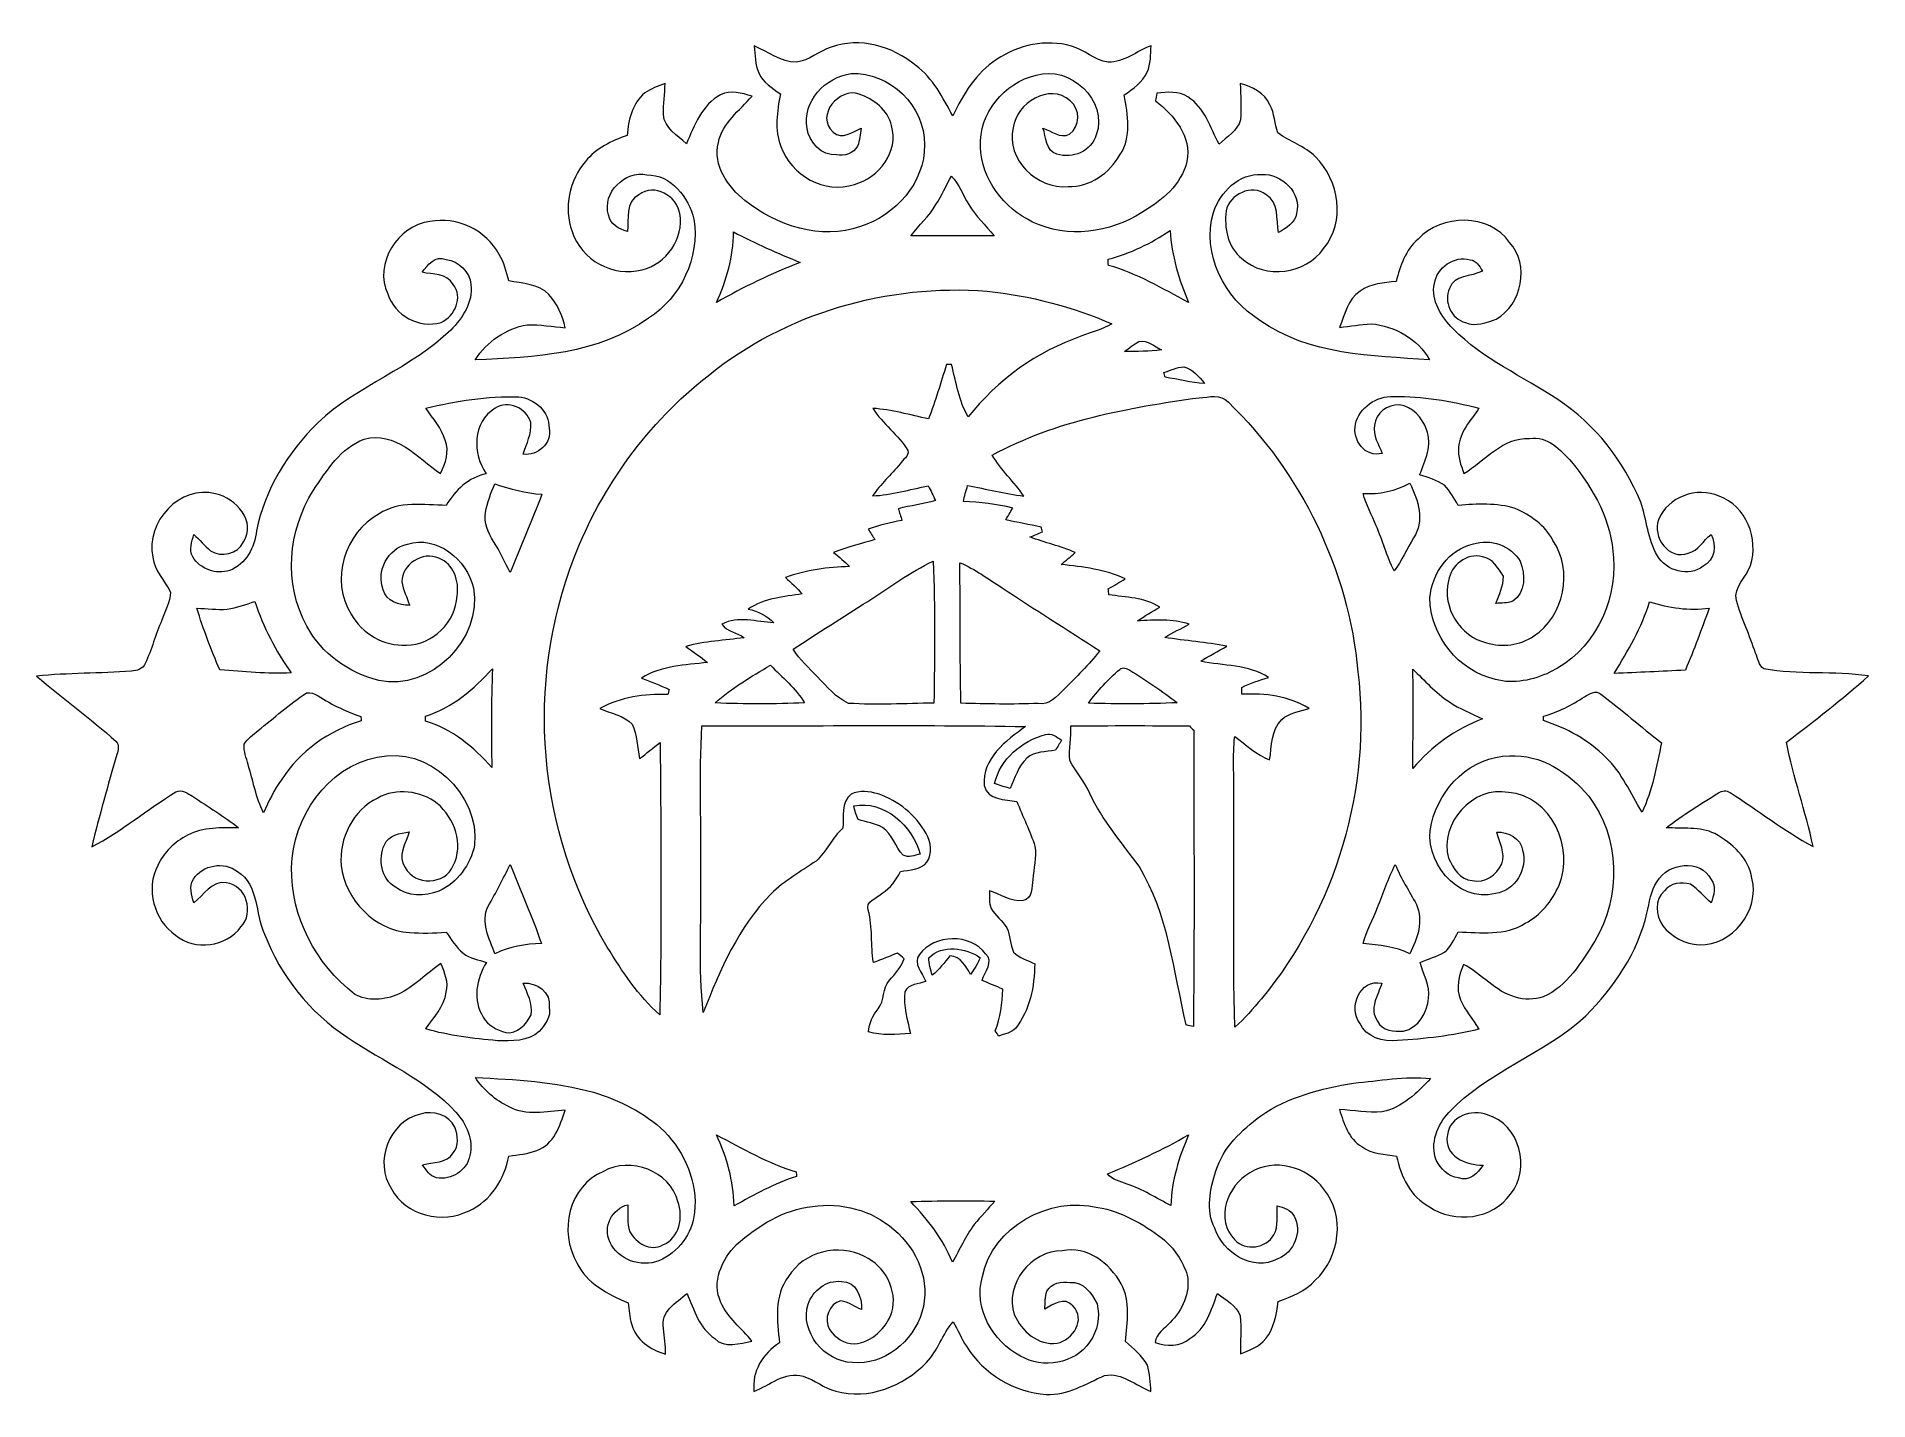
# Model space of a CAD drawing. Header units: centimetres. Extents: x -16.2 to 16.2, y -12 to 12.1.
import ezdxf

# ---------------------------------------------------------------- set-up
doc = ezdxf.new("R2010")
doc.units = ezdxf.units.CM
doc.header["$MEASUREMENT"] = 0
doc.layers.add('Layer 1', color=7, linetype='Continuous')

msp = doc.modelspace()

# ---------------------------------------------------------------- linework, layer by layer
at = {"layer": 'Layer 1', "color": 253, "lineweight": 9}
for points, knots in [([(-2.14612, 11.86472), (-1.63601, 12.05276), (-1.05392, 11.88201), (-0.64823, 11.54229), (-0.64823, 11.54229), (-0.34484, 11.31898), (-0.17057, 10.97502), (0.00441, 10.65082), (0.00441, 10.65082), (0.1868, 11.03534), (0.41716, 11.41035), (0.78017, 11.65024), (0.78017, 11.65024), (1.16046, 11.90565), (1.65435, 12.0143), (2.09956, 11.8866), (2.09956, 11.8866), (2.32851, 11.82098), (2.50984, 11.63648), (2.74867, 11.6012), (2.74867, 11.6012), (3.03442, 11.59273), (3.25279, 11.7977), (3.50714, 11.89295), (3.50714, 11.89295), (3.5022, 11.73526), (3.50361, 11.57086), (3.44047, 11.42375), (3.44047, 11.42375), (3.35086, 11.24948), (3.19458, 11.12636), (3.03442, 11.02159), (3.03442, 11.02159), (3.0951, 10.67375), (3.17059, 10.27511), (2.95893, 9.96537), (2.95893, 9.96537), (2.77442, 9.64152), (2.42588, 9.38999), (2.0417, 9.40198), (2.0417, 9.40198), (1.49596, 9.35259), (0.94033, 9.88106), (1.07121, 10.44337), (1.07121, 10.44337), (1.12907, 10.87166), (1.71468, 11.24877), (2.07733, 10.91752), (2.07733, 10.91752), (2.26289, 10.77394), (2.25972, 10.46526), (2.0664, 10.32838), (2.0664, 10.32838), (1.90447, 10.24442), (1.74784, 10.38729), (1.59826, 10.43386), (1.59826, 10.43386), (1.65506, 10.2871), (1.64836, 10.02252), (1.84485, 9.97736), (1.84485, 9.97736), (2.12143, 9.88598), (2.45622, 10.02886), (2.53947, 10.31532), (2.53947, 10.31532), (2.76278, 10.92704), (2.07098, 11.55358), (1.47973, 11.37225), (1.47973, 11.37225), (0.91846, 11.24172), (0.45879, 10.69562), (0.49689, 10.10788), (0.49689, 10.10788), (0.50253, 9.53251), (0.91246, 9.01887), (1.41623, 8.77651), (1.41623, 8.77651), (2.03218, 8.483), (2.78148, 8.57895), (3.34486, 8.94761), (3.34486, 8.94761), (3.692, 9.14834), (4.04654, 9.4355), (4.14002, 9.84684), (4.14002, 9.84684), (4.23034, 10.28992), (3.9146, 10.66352), (3.58863, 10.91646), (3.58863, 10.91646), (3.59569, 10.96232), (3.60274, 11.00818), (3.61051, 11.05404), (3.61051, 11.05404), (3.7936, 11.07274), (3.99503, 11.09391), (4.15907, 10.98737), (4.15907, 10.98737), (4.45682, 10.80004), (4.55207, 10.4455), (4.70976, 10.15234), (4.70976, 10.15234), (4.84346, 10.28357), (5.03467, 10.3887), (5.09041, 10.57991), (5.09041, 10.57991), (5.10452, 10.7944), (5.09006, 11.00924), (5.083, 11.22373), (5.083, 11.22373), (5.2922, 11.16552), (5.51797, 11.05933), (5.60687, 10.84767), (5.60687, 10.84767), (5.69789, 10.69597), (5.68131, 10.50971), (5.7494, 10.3506), (5.7494, 10.3506), (5.9593, 10.19326), (6.22353, 10.11424), (6.41615, 9.92868), (6.41615, 9.92868), (6.83137, 9.51276), (6.95025, 8.77862), (6.55691, 8.30802), (6.55691, 8.30802), (6.23976, 7.85646), (5.5275, 7.75804), (5.11263, 8.12987), (5.11263, 8.12987), (4.86816, 8.32707), (4.79443, 8.67385), (4.83394, 8.97265), (4.83394, 8.97265), (4.89144, 9.2704), (5.29079, 9.45383), (5.53773, 9.26158), (5.53773, 9.26158), (5.77868, 9.13176), (5.71341, 8.82306), (5.75927, 8.59201), (5.75927, 8.59201), (5.89509, 8.66784), (6.05314, 8.76239), (6.07889, 8.92961), (6.07889, 8.92961), (6.17485, 9.28451), (5.81043, 9.64787), (5.46506, 9.61365), (5.46506, 9.61365), (5.06148, 9.64681), (4.73093, 9.30284), (4.60992, 8.94725), (4.60992, 8.94725), (4.40002, 8.217), (4.80148, 7.4229), (5.43119, 7.03908), (5.43119, 7.03908), (6.29656, 6.42172), (7.40851, 6.40937), (8.42627, 6.34375), (8.42627, 6.34375), (8.22061, 6.70852), (7.81138, 6.94277), (7.39828, 6.97769), (7.39828, 6.97769), (7.2106, 6.96817), (7.02575, 6.9343), (6.83983, 6.91314), (6.83983, 6.91314), (6.92803, 7.14138), (6.98553, 7.41443), (7.20214, 7.55731), (7.20214, 7.55731), (7.3884, 7.69136), (7.62053, 7.69842), (7.8389, 7.72735), (7.8389, 7.72735), (7.91122, 8.00004), (8.00365, 8.28474), (8.22449, 8.47523), (8.22449, 8.47523), (8.64288, 8.91727), (9.47685, 8.93736), (9.84303, 8.41597), (9.84303, 8.41597), (10.19969, 8.02686), (10.06457, 7.31142), (9.60385, 7.0606), (9.60385, 7.0606), (9.4331, 6.99921), (9.2426, 6.92125), (9.06339, 7.00098), (9.06339, 7.00098), (8.81574, 7.05919), (8.67075, 7.37527), (8.7787, 7.60317), (8.7787, 7.60317), (8.86125, 7.84588), (9.16711, 7.80355), (9.36149, 7.91009), (9.36149, 7.91009), (9.31351, 7.99616), (9.25424, 8.09706), (9.14665, 8.11117), (9.14665, 8.11117), (8.86795, 8.18913), (8.55716, 7.97076), (8.51482, 7.69207), (8.51482, 7.69207), (8.44532, 7.38339), (8.64182, 7.10046), (8.84467, 6.88915), (8.84467, 6.88915), (9.37348, 6.35081), (10.07727, 6.04954), (10.69746, 5.63714), (10.69746, 5.63714), (11.35751, 5.20111), (11.85986, 4.5527), (12.15831, 3.82351), (12.15831, 3.82351), (12.27332, 3.51342), (12.27861, 3.16699), (12.45394, 2.87912), (12.45394, 2.87912), (12.60634, 2.61383), (13.01274, 2.48895), (13.26145, 2.69744), (13.26145, 2.69744), (13.47911, 2.80045), (13.49428, 3.06398), (13.40326, 3.25624), (13.40326, 3.25624), (13.26392, 3.15217), (13.17819, 2.96273), (12.99969, 2.92428), (12.99969, 2.92428), (12.65996, 2.78987), (12.35516, 3.21179), (12.47511, 3.51518), (12.47511, 3.51518), (12.63315, 3.91876), (13.15244, 4.10608), (13.54296, 3.93287), (13.54296, 3.93287), (14.02309, 3.76918), (14.24887, 3.17122), (14.09788, 2.70908), (14.09788, 2.70908), (14.03262, 2.49142), (13.79273, 2.33479), (13.85129, 2.08714), (13.85129, 2.08714), (13.93878, 1.76858), (14.08871, 1.47013), (14.18749, 1.15439), (14.18749, 1.15439), (14.23159, 1.06584), (14.24287, 0.94026), (14.33283, 0.87887), (14.33283, 0.87887), (14.94208, 0.7681), (15.56967, 0.84818), (16.18104, 0.75399), (16.18104, 0.75399), (15.72031, 0.33912), (15.22536, -0.03694), (14.73641, -0.41794), (14.73641, -0.41794), (14.85177, -1.04094), (15.07367, -1.63749), (15.20455, -2.25697), (15.20455, -2.25697), (14.68737, -1.98604), (14.23017, -1.61668), (13.73699, -1.30694), (13.73699, -1.30694), (13.6742, -1.26284), (13.59517, -1.26884), (13.53379, -1.31188), (13.53379, -1.31188), (13.21841, -1.50661), (12.90232, -1.70276), (12.60704, -1.92783), (12.60704, -1.92783), (12.89279, -1.94547), (13.20183, -1.90384), (13.46853, -2.03085), (13.46853, -2.03085), (13.76733, -2.20018), (14.07319, -2.45982), (14.12258, -2.82141), (14.12258, -2.82141), (14.27004, -3.38762), (13.77721, -4.01592), (13.19336, -3.99652), (13.19336, -3.99652), (12.94077, -3.98452), (12.70582, -3.85294), (12.54742, -3.66032), (12.54742, -3.66032), (12.42325, -3.47864), (12.40137, -3.19783), (12.57953, -3.04119), (12.57953, -3.04119), (12.68219, -2.90185), (12.88045, -2.88033), (13.03673, -2.92548), (13.03673, -2.92548), (13.17678, -3.01368), (13.2805, -3.14809), (13.40432, -3.25674), (13.40432, -3.25674), (13.44524, -3.12374), (13.50557, -2.96253), (13.40291, -2.84082), (13.40291, -2.84082), (13.21382, -2.47287), (12.63738, -2.54625), (12.44971, -2.87609), (12.44971, -2.87609), (12.33082, -3.04119), (12.31812, -3.24686), (12.26802, -3.43701), (12.26802, -3.43701), (12.10927, -4.13657), (11.68735, -4.74687), (11.18958, -5.24959), (11.18958, -5.24959), (10.4618, -5.92975), (9.45603, -6.22679), (8.76988, -6.95774), (8.76988, -6.95774), (8.56209, -7.17682), (8.43333, -7.50878), (8.54763, -7.803), (8.54763, -7.803), (8.62524, -7.95293), (8.76, -8.09722), (8.9371, -8.11591), (8.9371, -8.11591), (9.13042, -8.19211), (9.27541, -8.02948), (9.37348, -7.8919), (9.37348, -7.8919), (9.07644, -7.89472), (8.66934, -7.73174), (8.74413, -7.35709), (8.74413, -7.35709), (8.7847, -7.02689), (9.17028, -6.89213), (9.45109, -7.00325), (9.45109, -7.00325), (10.02118, -7.16235), (10.22721, -7.95751), (9.85891, -8.40166), (9.85891, -8.40166), (9.54917, -8.8511), (8.86407, -8.92765), (8.42663, -8.62815), (8.42663, -8.62815), (8.09149, -8.44858), (7.92074, -8.08804), (7.84596, -7.73138), (7.84596, -7.73138), (7.63852, -7.69187), (7.4071, -7.69858), (7.23212, -7.56276), (7.23212, -7.56276), (6.99752, -7.42588), (6.91392, -7.15001), (6.83701, -6.90694), (6.83701, -6.90694), (7.08925, -6.92105), (7.34078, -6.97327), (7.59407, -6.94575), (7.59407, -6.94575), (7.94509, -6.87378), (8.21037, -6.61414), (8.44638, -6.36155), (8.44638, -6.36155), (7.99236, -6.31181), (7.53869, -6.40141), (7.08713, -6.44022), (7.08713, -6.44022), (6.51316, -6.53476), (5.92826, -6.68363), (5.4446, -7.02054), (5.4446, -7.02054), (5.10911, -7.27136), (4.77996, -7.57863), (4.65508, -7.99244), (4.65508, -7.99244), (4.54995, -8.31346), (4.47164, -8.68671), (4.63215, -9.0035), (4.63215, -9.0035), (4.78032, -9.44024), (5.30207, -9.7775), (5.7501, -9.54713), (5.7501, -9.54713), (6.03621, -9.4346), (6.18367, -9.06524), (6.03726, -8.7936), (6.03726, -8.7936), (5.98011, -8.67894), (5.84994, -8.64049), (5.73564, -8.61086), (5.73564, -8.61086), (5.72788, -8.7816), (5.76668, -8.96469), (5.67672, -9.12062), (5.67672, -9.12062), (5.54549, -9.36015), (5.17366, -9.41378), (4.9881, -9.20882), (4.9881, -9.20882), (4.62897, -8.8638), (4.85757, -8.23797), (5.2541, -8.02701), (5.2541, -8.02701), (5.67637, -7.75573), (6.27116, -7.912), (6.5562, -8.31029), (6.5562, -8.31029), (6.94778, -8.77455), (6.84442, -9.52173), (6.40944, -9.9239), (6.40944, -9.9239), (6.23764, -10.11863), (5.99281, -10.21212), (5.75645, -10.29996), (5.75645, -10.29996), (5.72153, -10.5275), (5.68519, -10.76845), (5.53456, -10.95366), (5.53456, -10.95366), (5.42872, -11.10394), (5.24563, -11.15474), (5.08688, -11.22741), (5.08688, -11.22741), (5.08547, -11.0041), (5.10452, -10.77797), (5.08194, -10.55608), (5.08194, -10.55608), (5.01668, -10.36946), (4.829, -10.27033), (4.67977, -10.15814), (4.67977, -10.15814), (4.57923, -10.45024), (4.47164, -10.7815), (4.19576, -10.95577), (4.19576, -10.95577), (4.03031, -11.09759), (3.77808, -11.09794), (3.58264, -11.02492), (3.58264, -11.02492), (3.59498, -10.86511), (3.75162, -10.78468), (3.84404, -10.67355), (3.84404, -10.67355), (4.05959, -10.45765), (4.20635, -10.14721), (4.14743, -9.83747), (4.14743, -9.83747), (4.07123, -9.58241), (3.90966, -9.35557), (3.70823, -9.18412), (3.70823, -9.18412), (3.36815, -8.93118), (2.99138, -8.70822), (2.56734, -8.63626), (2.56734, -8.63626), (1.71926, -8.43412), (0.70079, -8.9781), (0.52899, -9.86075), (0.52899, -9.86075), (0.36742, -10.41638), (0.71173, -11.00728), (1.2028, -11.26481), (1.2028, -11.26481), (1.59156, -11.49552), (2.16729, -11.40486), (2.422, -11.0161), (2.422, -11.0161), (2.56487, -10.82525), (2.60968, -10.57019), (2.55323, -10.34018), (2.55323, -10.34018), (2.46504, -10.15779), (2.31052, -9.94013), (2.07698, -9.96553), (2.07698, -9.96553), (1.92811, -9.93554), (1.74502, -9.97823), (1.66882, -10.12004), (1.66882, -10.12004), (1.62754, -10.21741), (1.64059, -10.32783), (1.63107, -10.4326), (1.63107, -10.4326), (1.77888, -10.35252), (1.9842, -10.20295), (2.12566, -10.37828), (2.12566, -10.37828), (2.36344, -10.61217), (2.12954, -10.98258), (1.84909, -11.0355), (1.84909, -11.0355), (1.51571, -11.08807), (1.2155, -10.81678), (1.09167, -10.52927), (1.09167, -10.52927), (0.91281, -9.99587), (1.39083, -9.40038), (1.93763, -9.40355), (1.93763, -9.40355), (2.38072, -9.30936), (2.77336, -9.62651), (2.98115, -9.98562), (2.98115, -9.98562), (3.15225, -10.29996), (3.08628, -10.66861), (3.05382, -11.00834), (3.05382, -11.00834), (3.19423, -11.13357), (3.35298, -11.25317), (3.44294, -11.42391), (3.44294, -11.42391), (3.48421, -11.57384), (3.50009, -11.73224), (3.50326, -11.88852), (3.50326, -11.88852), (3.23339, -11.78551), (2.99667, -11.5502), (2.68764, -11.60665), (2.68764, -11.60665), (2.35532, -11.75164), (2.03465, -11.96154), (1.65471, -11.94108), (1.65471, -11.94108), (1.08744, -11.9051), (0.54557, -11.57631), (0.24853, -11.09195), (0.24853, -11.09195), (0.15469, -10.95648), (0.0979, -10.8002), (0.01076, -10.6612), (0.01076, -10.6612), (-0.18327, -10.87428), (-0.25594, -11.17273), (-0.4602, -11.37911), (-0.4602, -11.37911), (-0.86378, -11.79433), (-1.48784, -12.04727), (-2.06181, -11.88534), (-2.06181, -11.88534), (-2.26889, -11.83031), (-2.43716, -11.68461), (-2.63966, -11.61935), (-2.63966, -11.61935), (-2.96421, -11.53468), (-3.22633, -11.77704), (-3.50784, -11.88958), (-3.50784, -11.88958), (-3.54877, -11.53504), (-3.34804, -11.21754), (-3.05699, -11.03233), (-3.05699, -11.03233), (-3.09615, -10.63722), (-3.15965, -10.19977), (-2.89648, -9.86109), (-2.89648, -9.86109), (-2.6319, -9.41696), (-2.00501, -9.26315), (-1.55451, -9.50692), (-1.55451, -9.50692), (-1.19256, -9.66743), (-0.96608, -10.1024), (-1.06909, -10.48975), (-1.06909, -10.48975), (-1.16928, -10.77374), (-1.42716, -11.02245), (-1.73619, -11.04679), (-1.73619, -11.04679), (-1.91188, -11.04714), (-2.08121, -10.94096), (-2.17152, -10.79279), (-2.17152, -10.79279), (-2.277, -10.61711), (-2.18704, -10.33242), (-1.97573, -10.29008), (-1.97573, -10.29008), (-1.84097, -10.30313), (-1.72914, -10.39133), (-1.60637, -10.44142), (-1.60637, -10.44142), (-1.59755, -10.22482), (-1.70303, -9.93836), (-1.96338, -9.94648), (-1.96338, -9.94648), (-2.22903, -9.91226), (-2.46468, -10.10699), (-2.55182, -10.34617), (-2.55182, -10.34617), (-2.69998, -10.83265), (-2.26148, -11.36782), (-1.76618, -11.37699), (-1.76618, -11.37699), (-1.21126, -11.4359), (-0.69409, -11.00481), (-0.54063, -10.48905), (-0.54063, -10.48905), (-0.37659, -9.95353), (-0.61754, -9.3711), (-1.03805, -9.02714), (-1.03805, -9.02714), (-1.42258, -8.68142), (-1.96903, -8.54701), (-2.47526, -8.61933), (-2.47526, -8.61933), (-2.98609, -8.67824), (-3.43764, -8.96152), (-3.81723, -9.29348), (-3.81723, -9.29348), (-4.07158, -9.55383), (-4.26244, -9.96059), (-4.09134, -10.31689), (-4.09134, -10.31689), (-3.97139, -10.59241), (-3.72198, -10.77092), (-3.54242, -11.0034), (-3.54242, -11.0034), (-3.76079, -11.0355), (-4.02396, -11.13851), (-4.20176, -10.95507), (-4.20176, -10.95507), (-4.47128, -10.77268), (-4.57076, -10.44248), (-4.69036, -10.1585), (-4.69036, -10.1585), (-4.87733, -10.32042), (-5.16943, -10.48129), (-5.10381, -10.77692), (-5.10381, -10.77692), (-5.09958, -10.9272), (-5.06501, -11.07678), (-5.06959, -11.22847), (-5.06959, -11.22847), (-5.337, -11.1618), (-5.59805, -10.97306), (-5.67178, -10.69754), (-5.67178, -10.69754), (-5.70459, -10.57477), (-5.71518, -10.44813), (-5.73281, -10.32324), (-5.73281, -10.32324), (-6.08594, -10.17014), (-6.46765, -9.98246), (-6.63522, -9.61381), (-6.63522, -9.61381), (-6.96154, -9.07335), (-6.77915, -8.25031), (-6.16849, -8.00161), (-6.16849, -8.00161), (-5.69189, -7.73068), (-4.98951, -7.9935), (-4.85122, -8.53465), (-4.85122, -8.53465), (-4.74998, -8.80524), (-4.82618, -9.18095), (-5.11616, -9.29913), (-5.11616, -9.29913), (-5.34441, -9.4286), (-5.58535, -9.26209), (-5.70248, -9.07088), (-5.70248, -9.07088), (-5.7561, -8.91707), (-5.72717, -8.74843), (-5.73669, -8.58899), (-5.73669, -8.58899), (-6.00939, -8.65531), (-6.18649, -8.98833), (-6.05243, -9.2448), (-6.05243, -9.2448), (-5.91414, -9.56511), (-5.50457, -9.70447), (-5.18742, -9.57993), (-5.18742, -9.57993), (-4.84981, -9.43248), (-4.58946, -9.10052), (-4.55912, -8.72833), (-4.55912, -8.72833), (-4.49456, -8.19846), (-4.73093, -7.67141), (-5.09041, -7.29324), (-5.09041, -7.29324), (-5.44248, -6.96445), (-5.88133, -6.73832), (-6.34136, -6.60355), (-6.34136, -6.60355), (-7.0201, -6.41517), (-7.72989, -6.37319), (-8.43015, -6.34356), (-8.43015, -6.34356), (-8.28094, -6.56475), (-8.07455, -6.74467), (-7.83361, -6.86002), (-7.83361, -6.86002), (-7.53163, -7.02407), (-7.17074, -6.94716), (-6.84477, -6.91717), (-6.84477, -6.91717), (-6.93261, -7.19375), (-7.04056, -7.52818), (-7.3436, -7.62978), (-7.3436, -7.62978), (-7.50058, -7.69574), (-7.67274, -7.70315), (-7.8389, -7.72962), (-7.8389, -7.72962), (-7.91863, -8.13355), (-8.15181, -8.52583), (-8.54094, -8.69553), (-8.54094, -8.69553), (-9.01047, -8.93365), (-9.66135, -8.78725), (-9.91394, -8.30677), (-9.91394, -8.30677), (-10.22826, -7.84603), (-9.94886, -7.1045), (-9.39994, -6.98844), (-9.39994, -6.98844), (-9.17769, -6.91506), (-8.89689, -7.00466), (-8.79034, -7.21809), (-8.79034, -7.21809), (-8.74308, -7.3645), (-8.7085, -7.54794), (-8.8228, -7.67423), (-8.8228, -7.67423), (-8.93745, -7.86085), (-9.17628, -7.83334), (-9.36149, -7.88483), (-9.36149, -7.88483), (-9.29835, -7.97551), (-9.2359, -8.08804), (-9.11808, -8.11203), (-9.11808, -8.11203), (-8.85738, -8.16883), (-8.57656, -7.98186), (-8.52646, -7.7215), (-8.52646, -7.7215), (-8.45838, -7.44387), (-8.58679, -7.15671), (-8.77447, -6.95563), (-8.77447, -6.95563), (-9.3061, -6.37319), (-10.05365, -6.06698), (-10.69216, -5.62742), (-10.69216, -5.62742), (-11.35927, -5.20055), (-11.87044, -4.54297), (-12.15408, -3.80708), (-12.15408, -3.80708), (-12.32623, -3.4416), (-12.25144, -2.94453), (-12.63209, -2.70006), (-12.63209, -2.70006), (-12.87551, -2.52191), (-13.24733, -2.57659), (-13.41208, -2.83835), (-13.41208, -2.83835), (-13.49534, -2.96711), (-13.44207, -3.12057), (-13.40432, -3.25463), (-13.40432, -3.25463), (-13.22899, -3.11387), (-13.08753, -2.86339), (-12.8307, -2.89903), (-12.8307, -2.89903), (-12.47369, -2.94418), (-12.33082, -3.42854), (-12.57176, -3.67831), (-12.57176, -3.67831), (-12.82718, -4.03709), (-13.38703, -4.10553), (-13.72605, -3.82825), (-13.72605, -3.82825), (-14.10529, -3.56472), (-14.26263, -3.00662), (-14.04073, -2.59528), (-14.04073, -2.59528), (-13.93772, -2.36069), (-13.74087, -2.17901), (-13.51686, -2.06153), (-13.51686, -2.06153), (-13.2431, -1.90772), (-12.91572, -1.93206), (-12.61269, -1.92748), (-12.61269, -1.92748), (-12.87198, -1.72569), (-13.1542, -1.556), (-13.42619, -1.3722), (-13.42619, -1.3722), (-13.51298, -1.32352), (-13.61669, -1.23744), (-13.71935, -1.29494), (-13.71935, -1.29494), (-14.22559, -1.59904), (-14.67891, -1.9938), (-15.20701, -2.26261), (-15.20701, -2.26261), (-15.07261, -1.71546), (-14.92162, -1.17253), (-14.76251, -0.63208), (-14.76251, -0.63208), (-14.7417, -0.55729), (-14.71207, -0.4638), (-14.77839, -0.40206), (-14.77839, -0.40206), (-15.22959, 0.00257), (-15.72383, 0.35606), (-16.18103, 0.75364), (-16.18103, 0.75364), (-15.62435, 0.80585), (-15.06379, 0.79985), (-14.50604, 0.83795), (-14.50604, 0.83795), (-14.4115, 0.84783), (-14.30073, 0.87393), (-14.26369, 0.97342), (-14.26369, 0.97342), (-14.14727, 1.22213), (-14.07813, 1.49059), (-13.96982, 1.74283), (-13.96982, 1.74283), (-13.91444, 1.90404), (-13.82271, 2.05927), (-13.81495, 2.23248), (-13.81495, 2.23248), (-13.91338, 2.44168), (-14.10388, 2.61383), (-14.12998, 2.85478), (-14.12998, 2.85478), (-14.26228, 3.46897), (-13.64809, 4.1463), (-13.01944, 3.97062), (-13.01944, 3.97062), (-12.6649, 3.90712), (-12.28707, 3.47567), (-12.52837, 3.12219), (-12.52837, 3.12219), (-12.62433, 2.91017), (-12.91749, 2.84032), (-13.10658, 2.96555), (-13.10658, 2.96555), (-13.21241, 3.05481), (-13.3006, 3.16205), (-13.40361, 3.25377), (-13.40361, 3.25377), (-13.43713, 3.12748), (-13.49357, 2.98601), (-13.42408, 2.86043), (-13.42408, 2.86043), (-13.29496, 2.64523), (-13.00744, 2.53552), (-12.76932, 2.62054), (-12.76932, 2.62054), (-12.47969, 2.72778), (-12.32976, 3.02941), (-12.29554, 3.31939), (-12.29554, 3.31939), (-12.15125, 4.05176), (-11.74097, 4.71074), (-11.21322, 5.22933), (-11.21322, 5.22933), (-10.51331, 5.89149), (-9.55199, 6.18924), (-8.86548, 6.86798), (-8.86548, 6.86798), (-8.65487, 7.07824), (-8.46861, 7.35728), (-8.50741, 7.67055), (-8.50741, 7.67055), (-8.52893, 7.89351), (-8.7219, 8.0893), (-8.94381, 8.1154), (-8.94381, 8.1154), (-9.14135, 8.19619), (-9.27012, 8.01768), (-9.37242, 7.88751), (-9.37242, 7.88751), (-9.18192, 7.84906), (-8.93251, 7.87199), (-8.82244, 7.67372), (-8.82244, 7.67372), (-8.639, 7.45289), (-8.79387, 7.10434), (-9.03658, 7.00274), (-9.03658, 7.00274), (-9.42146, 6.88315), (-9.8522, 7.12939), (-9.97814, 7.5051), (-9.97814, 7.5051), (-10.22897, 8.03744), (-9.8014, 8.71936), (-9.23202, 8.78462), (-9.23202, 8.78462), (-8.75542, 8.88375), (-8.23789, 8.62869), (-8.00788, 8.20466), (-8.00788, 8.20466), (-7.92109, 8.06284), (-7.88229, 7.8988), (-7.84066, 7.73969), (-7.84066, 7.73969), (-7.59971, 7.68643), (-7.31291, 7.68325), (-7.12911, 7.49557), (-7.12911, 7.49557), (-6.98306, 7.32836), (-6.88887, 7.12198), (-6.84124, 6.90608), (-6.84124, 6.90608), (-7.06526, 6.92972), (-7.28927, 6.96711), (-7.51469, 6.959), (-7.51469, 6.959), (-7.89252, 6.89973), (-8.22343, 6.65561), (-8.43403, 6.34234), (-8.43403, 6.34234), (-7.38664, 6.37762), (-6.24928, 6.44112), (-5.36981, 7.07788), (-5.36981, 7.07788), (-4.79795, 7.44407), (-4.4614, 8.14821), (-4.56724, 8.82449), (-4.56724, 8.82449), (-4.66601, 9.20796), (-4.96588, 9.61576), (-5.40191, 9.61118), (-5.40191, 9.61118), (-5.78503, 9.69585), (-6.1946, 9.28909), (-6.07748, 8.90492), (-6.07748, 8.90492), (-6.04961, 8.73841), (-5.89262, 8.64809), (-5.74269, 8.60894), (-5.74269, 8.60894), (-5.71941, 8.83084), (-5.78256, 9.13564), (-5.54231, 9.25946), (-5.54231, 9.25946), (-5.26327, 9.46972), (-4.87063, 9.23829), (-4.81841, 8.92679), (-4.81841, 8.92679), (-4.73939, 8.48829), (-5.05407, 8.03038), (-5.48552, 7.93302), (-5.48552, 7.93302), (-5.99316, 7.78944), (-6.56361, 8.11187), (-6.72236, 8.61069), (-6.72236, 8.61069), (-6.87229, 9.02733), (-6.77104, 9.51521), (-6.48211, 9.84788), (-6.48211, 9.84788), (-6.29761, 10.08002), (-6.02244, 10.2102), (-5.74939, 10.30686), (-5.74939, 10.30686), (-5.72752, 10.58132), (-5.65626, 10.87166), (-5.43683, 11.05898), (-5.43683, 11.05898), (-5.32783, 11.13377), (-5.20047, 11.17575), (-5.07771, 11.22196), (-5.07771, 11.22196), (-5.08159, 11.03922), (-5.11157, 10.85754), (-5.10804, 10.67445), (-5.10804, 10.67445), (-5.08794, 10.4388), (-4.85863, 10.3065), (-4.70023, 10.16081), (-4.70023, 10.16081), (-4.56194, 10.48254), (-4.42401, 10.85366), (-4.09593, 11.0237), (-4.09593, 11.0237), (-3.92095, 11.1186), (-3.71916, 11.05404), (-3.54171, 10.99866), (-3.54171, 10.99866), (-3.76502, 10.74818), (-4.06347, 10.52734), (-4.13614, 10.18056), (-4.13614, 10.18056), (-4.23598, 9.77734), (-3.97034, 9.39634), (-3.66695, 9.15892), (-3.66695, 9.15892), (-3.10885, 8.70983), (-2.32498, 8.44772), (-1.62683, 8.69783), (-1.62683, 8.69783), (-1.00983, 8.89151), (-0.4856, 9.47218), (-0.49371, 10.14141), (-0.49371, 10.14141), (-0.48419, 10.81944), (-1.10931, 11.43857), (-1.79193, 11.40047), (-1.79193, 11.40047), (-2.24102, 11.33979), (-2.65977, 10.90623), (-2.56946, 10.42962), (-2.56946, 10.42962), (-2.53241, 10.18339), (-2.31334, 9.94314), (-2.0484, 9.96361), (-2.0484, 9.96361), (-1.90941, 9.93538), (-1.74501, 9.98795), (-1.67763, 10.11847), (-1.67763, 10.11847), (-1.6353, 10.21761), (-1.63354, 10.32802), (-1.61272, 10.43314), (-1.61272, 10.43314), (-1.76759, 10.37636), (-1.95456, 10.21902), (-2.10767, 10.36576), (-2.10767, 10.36576), (-2.43505, 10.65117), (-1.99972, 11.16517), (-1.64941, 11.03711), (-1.64941, 11.03711), (-1.39788, 10.94644), (-1.13541, 10.757), (-1.07862, 10.47936), (-1.07862, 10.47936), (-0.94139, 10.02428), (-1.29981, 9.55331), (-1.73373, 9.44185), (-1.73373, 9.44185), (-2.25972, 9.26122), (-2.85062, 9.60412), (-3.03195, 10.10966), (-3.03195, 10.10966), (-3.15048, 10.40811), (-3.09721, 10.73337), (-3.04147, 11.03958), (-3.04147, 11.03958), (-3.18329, 11.14576), (-3.35474, 11.23749), (-3.42141, 11.41246), (-3.42141, 11.41246), (-3.48879, 11.56169), (-3.48597, 11.7282), (-3.50291, 11.88801), (-3.50291, 11.88801), (-3.25878, 11.78288), (-3.03406, 11.60896), (-2.7589, 11.59873), (-2.7589, 11.59873), (-2.53524, 11.6333), (-2.35885, 11.79488), (-2.14612, 11.86472), (-2.14612, 11.86472), (-2.14612, 11.86472), (-2.14612, 11.86472), (-2.14612, 11.86472)], [0, 0, 0, 0, 0.00369004, 0.00369004, 0.00369004, 0.00369004, 0.00738007, 0.00738007, 0.00738007, 0.00738007, 0.01107011, 0.01107011, 0.01107011, 0.01107011, 0.01476015, 0.01476015, 0.01476015, 0.01476015, 0.01845018, 0.01845018, 0.01845018, 0.01845018, 0.02214022, 0.02214022, 0.02214022, 0.02214022, 0.02583026, 0.02583026, 0.02583026, 0.02583026, 0.0295203, 0.0295203, 0.0295203, 0.0295203, 0.03321033, 0.03321033, 0.03321033, 0.03321033, 0.03690037, 0.03690037, 0.03690037, 0.03690037, 0.04059041, 0.04059041, 0.04059041, 0.04059041, 0.04428044, 0.04428044, 0.04428044, 0.04428044, 0.04797048, 0.04797048, 0.04797048, 0.04797048, 0.05166052, 0.05166052, 0.05166052, 0.05166052, 0.05535055, 0.05535055, 0.05535055, 0.05535055, 0.05904059, 0.05904059, 0.05904059, 0.05904059, 0.06273063, 0.06273063, 0.06273063, 0.06273063, 0.06642066, 0.06642066, 0.06642066, 0.06642066, 0.0701107, 0.0701107, 0.0701107, 0.0701107, 0.07380074, 0.07380074, 0.07380074, 0.07380074, 0.07749077, 0.07749077, 0.07749077, 0.07749077, 0.08118081, 0.08118081, 0.08118081, 0.08118081, 0.08487085, 0.08487085, 0.08487085, 0.08487085, 0.08856089, 0.08856089, 0.08856089, 0.08856089, 0.09225092, 0.09225092, 0.09225092, 0.09225092, 0.09594096, 0.09594096, 0.09594096, 0.09594096, 0.099631, 0.099631, 0.099631, 0.099631, 0.10332103, 0.10332103, 0.10332103, 0.10332103, 0.10701107, 0.10701107, 0.10701107, 0.10701107, 0.11070111, 0.11070111, 0.11070111, 0.11070111, 0.11439114, 0.11439114, 0.11439114, 0.11439114, 0.11808118, 0.11808118, 0.11808118, 0.11808118, 0.12177122, 0.12177122, 0.12177122, 0.12177122, 0.12546125, 0.12546125, 0.12546125, 0.12546125, 0.12915129, 0.12915129, 0.12915129, 0.12915129, 0.13284133, 0.13284133, 0.13284133, 0.13284133, 0.13653137, 0.13653137, 0.13653137, 0.13653137, 0.1402214, 0.1402214, 0.1402214, 0.1402214, 0.14391144, 0.14391144, 0.14391144, 0.14391144, 0.14760148, 0.14760148, 0.14760148, 0.14760148, 0.15129151, 0.15129151, 0.15129151, 0.15129151, 0.15498155, 0.15498155, 0.15498155, 0.15498155, 0.15867159, 0.15867159, 0.15867159, 0.15867159, 0.16236162, 0.16236162, 0.16236162, 0.16236162, 0.16605166, 0.16605166, 0.16605166, 0.16605166, 0.1697417, 0.1697417, 0.1697417, 0.1697417, 0.17343173, 0.17343173, 0.17343173, 0.17343173, 0.17712177, 0.17712177, 0.17712177, 0.17712177, 0.18081181, 0.18081181, 0.18081181, 0.18081181, 0.18450185, 0.18450185, 0.18450185, 0.18450185, 0.18819188, 0.18819188, 0.18819188, 0.18819188, 0.19188192, 0.19188192, 0.19188192, 0.19188192, 0.19557196, 0.19557196, 0.19557196, 0.19557196, 0.19926199, 0.19926199, 0.19926199, 0.19926199, 0.20295203, 0.20295203, 0.20295203, 0.20295203, 0.20664207, 0.20664207, 0.20664207, 0.20664207, 0.2103321, 0.2103321, 0.2103321, 0.2103321, 0.21402214, 0.21402214, 0.21402214, 0.21402214, 0.21771218, 0.21771218, 0.21771218, 0.21771218, 0.22140221, 0.22140221, 0.22140221, 0.22140221, 0.22509225, 0.22509225, 0.22509225, 0.22509225, 0.22878229, 0.22878229, 0.22878229, 0.22878229, 0.23247232, 0.23247232, 0.23247232, 0.23247232, 0.23616236, 0.23616236, 0.23616236, 0.23616236, 0.2398524, 0.2398524, 0.2398524, 0.2398524, 0.24354244, 0.24354244, 0.24354244, 0.24354244, 0.24723247, 0.24723247, 0.24723247, 0.24723247, 0.25092251, 0.25092251, 0.25092251, 0.25092251, 0.25461255, 0.25461255, 0.25461255, 0.25461255, 0.25830258, 0.25830258, 0.25830258, 0.25830258, 0.26199262, 0.26199262, 0.26199262, 0.26199262, 0.26568266, 0.26568266, 0.26568266, 0.26568266, 0.26937269, 0.26937269, 0.26937269, 0.26937269, 0.27306273, 0.27306273, 0.27306273, 0.27306273, 0.27675277, 0.27675277, 0.27675277, 0.27675277, 0.2804428, 0.2804428, 0.2804428, 0.2804428, 0.28413284, 0.28413284, 0.28413284, 0.28413284, 0.28782288, 0.28782288, 0.28782288, 0.28782288, 0.29151292, 0.29151292, 0.29151292, 0.29151292, 0.29520295, 0.29520295, 0.29520295, 0.29520295, 0.29889299, 0.29889299, 0.29889299, 0.29889299, 0.30258303, 0.30258303, 0.30258303, 0.30258303, 0.30627306, 0.30627306, 0.30627306, 0.30627306, 0.3099631, 0.3099631, 0.3099631, 0.3099631, 0.31365314, 0.31365314, 0.31365314, 0.31365314, 0.31734317, 0.31734317, 0.31734317, 0.31734317, 0.32103321, 0.32103321, 0.32103321, 0.32103321, 0.32472325, 0.32472325, 0.32472325, 0.32472325, 0.32841328, 0.32841328, 0.32841328, 0.32841328, 0.33210332, 0.33210332, 0.33210332, 0.33210332, 0.33579336, 0.33579336, 0.33579336, 0.33579336, 0.33948339, 0.33948339, 0.33948339, 0.33948339, 0.34317343, 0.34317343, 0.34317343, 0.34317343, 0.34686347, 0.34686347, 0.34686347, 0.34686347, 0.35055351, 0.35055351, 0.35055351, 0.35055351, 0.35424354, 0.35424354, 0.35424354, 0.35424354, 0.35793358, 0.35793358, 0.35793358, 0.35793358, 0.36162362, 0.36162362, 0.36162362, 0.36162362, 0.36531365, 0.36531365, 0.36531365, 0.36531365, 0.36900369, 0.36900369, 0.36900369, 0.36900369, 0.37269373, 0.37269373, 0.37269373, 0.37269373, 0.37638376, 0.37638376, 0.37638376, 0.37638376, 0.3800738, 0.3800738, 0.3800738, 0.3800738, 0.38376384, 0.38376384, 0.38376384, 0.38376384, 0.38745387, 0.38745387, 0.38745387, 0.38745387, 0.39114391, 0.39114391, 0.39114391, 0.39114391, 0.39483395, 0.39483395, 0.39483395, 0.39483395, 0.39852399, 0.39852399, 0.39852399, 0.39852399, 0.40221402, 0.40221402, 0.40221402, 0.40221402, 0.40590406, 0.40590406, 0.40590406, 0.40590406, 0.4095941, 0.4095941, 0.4095941, 0.4095941, 0.41328413, 0.41328413, 0.41328413, 0.41328413, 0.41697417, 0.41697417, 0.41697417, 0.41697417, 0.42066421, 0.42066421, 0.42066421, 0.42066421, 0.42435424, 0.42435424, 0.42435424, 0.42435424, 0.42804428, 0.42804428, 0.42804428, 0.42804428, 0.43173432, 0.43173432, 0.43173432, 0.43173432, 0.43542435, 0.43542435, 0.43542435, 0.43542435, 0.43911439, 0.43911439, 0.43911439, 0.43911439, 0.44280443, 0.44280443, 0.44280443, 0.44280443, 0.44649446, 0.44649446, 0.44649446, 0.44649446, 0.4501845, 0.4501845, 0.4501845, 0.4501845, 0.45387454, 0.45387454, 0.45387454, 0.45387454, 0.45756458, 0.45756458, 0.45756458, 0.45756458, 0.46125461, 0.46125461, 0.46125461, 0.46125461, 0.46494465, 0.46494465, 0.46494465, 0.46494465, 0.46863469, 0.46863469, 0.46863469, 0.46863469, 0.47232472, 0.47232472, 0.47232472, 0.47232472, 0.47601476, 0.47601476, 0.47601476, 0.47601476, 0.4797048, 0.4797048, 0.4797048, 0.4797048, 0.48339483, 0.48339483, 0.48339483, 0.48339483, 0.48708487, 0.48708487, 0.48708487, 0.48708487, 0.49077491, 0.49077491, 0.49077491, 0.49077491, 0.49446494, 0.49446494, 0.49446494, 0.49446494, 0.49815498, 0.49815498, 0.49815498, 0.49815498, 0.50184502, 0.50184502, 0.50184502, 0.50184502, 0.50553506, 0.50553506, 0.50553506, 0.50553506, 0.50922509, 0.50922509, 0.50922509, 0.50922509, 0.51291513, 0.51291513, 0.51291513, 0.51291513, 0.51660517, 0.51660517, 0.51660517, 0.51660517, 0.5202952, 0.5202952, 0.5202952, 0.5202952, 0.52398524, 0.52398524, 0.52398524, 0.52398524, 0.52767528, 0.52767528, 0.52767528, 0.52767528, 0.53136531, 0.53136531, 0.53136531, 0.53136531, 0.53505535, 0.53505535, 0.53505535, 0.53505535, 0.53874539, 0.53874539, 0.53874539, 0.53874539, 0.54243542, 0.54243542, 0.54243542, 0.54243542, 0.54612546, 0.54612546, 0.54612546, 0.54612546, 0.5498155, 0.5498155, 0.5498155, 0.5498155, 0.55350554, 0.55350554, 0.55350554, 0.55350554, 0.55719557, 0.55719557, 0.55719557, 0.55719557, 0.56088561, 0.56088561, 0.56088561, 0.56088561, 0.56457565, 0.56457565, 0.56457565, 0.56457565, 0.56826568, 0.56826568, 0.56826568, 0.56826568, 0.57195572, 0.57195572, 0.57195572, 0.57195572, 0.57564576, 0.57564576, 0.57564576, 0.57564576, 0.57933579, 0.57933579, 0.57933579, 0.57933579, 0.58302583, 0.58302583, 0.58302583, 0.58302583, 0.58671587, 0.58671587, 0.58671587, 0.58671587, 0.5904059, 0.5904059, 0.5904059, 0.5904059, 0.59409594, 0.59409594, 0.59409594, 0.59409594, 0.59778598, 0.59778598, 0.59778598, 0.59778598, 0.60147601, 0.60147601, 0.60147601, 0.60147601, 0.60516605, 0.60516605, 0.60516605, 0.60516605, 0.60885609, 0.60885609, 0.60885609, 0.60885609, 0.61254613, 0.61254613, 0.61254613, 0.61254613, 0.61623616, 0.61623616, 0.61623616, 0.61623616, 0.6199262, 0.6199262, 0.6199262, 0.6199262, 0.62361624, 0.62361624, 0.62361624, 0.62361624, 0.62730627, 0.62730627, 0.62730627, 0.62730627, 0.63099631, 0.63099631, 0.63099631, 0.63099631, 0.63468635, 0.63468635, 0.63468635, 0.63468635, 0.63837638, 0.63837638, 0.63837638, 0.63837638, 0.64206642, 0.64206642, 0.64206642, 0.64206642, 0.64575646, 0.64575646, 0.64575646, 0.64575646, 0.64944649, 0.64944649, 0.64944649, 0.64944649, 0.65313653, 0.65313653, 0.65313653, 0.65313653, 0.65682657, 0.65682657, 0.65682657, 0.65682657, 0.66051661, 0.66051661, 0.66051661, 0.66051661, 0.66420664, 0.66420664, 0.66420664, 0.66420664, 0.66789668, 0.66789668, 0.66789668, 0.66789668, 0.67158672, 0.67158672, 0.67158672, 0.67158672, 0.67527675, 0.67527675, 0.67527675, 0.67527675, 0.67896679, 0.67896679, 0.67896679, 0.67896679, 0.68265683, 0.68265683, 0.68265683, 0.68265683, 0.68634686, 0.68634686, 0.68634686, 0.68634686, 0.6900369, 0.6900369, 0.6900369, 0.6900369, 0.69372694, 0.69372694, 0.69372694, 0.69372694, 0.69741697, 0.69741697, 0.69741697, 0.69741697, 0.70110701, 0.70110701, 0.70110701, 0.70110701, 0.70479705, 0.70479705, 0.70479705, 0.70479705, 0.70848708, 0.70848708, 0.70848708, 0.70848708, 0.71217712, 0.71217712, 0.71217712, 0.71217712, 0.71586716, 0.71586716, 0.71586716, 0.71586716, 0.7195572, 0.7195572, 0.7195572, 0.7195572, 0.72324723, 0.72324723, 0.72324723, 0.72324723, 0.72693727, 0.72693727, 0.72693727, 0.72693727, 0.73062731, 0.73062731, 0.73062731, 0.73062731, 0.73431734, 0.73431734, 0.73431734, 0.73431734, 0.73800738, 0.73800738, 0.73800738, 0.73800738, 0.74169742, 0.74169742, 0.74169742, 0.74169742, 0.74538745, 0.74538745, 0.74538745, 0.74538745, 0.74907749, 0.74907749, 0.74907749, 0.74907749, 0.75276753, 0.75276753, 0.75276753, 0.75276753, 0.75645756, 0.75645756, 0.75645756, 0.75645756, 0.7601476, 0.7601476, 0.7601476, 0.7601476, 0.76383764, 0.76383764, 0.76383764, 0.76383764, 0.76752768, 0.76752768, 0.76752768, 0.76752768, 0.77121771, 0.77121771, 0.77121771, 0.77121771, 0.77490775, 0.77490775, 0.77490775, 0.77490775, 0.77859779, 0.77859779, 0.77859779, 0.77859779, 0.78228782, 0.78228782, 0.78228782, 0.78228782, 0.78597786, 0.78597786, 0.78597786, 0.78597786, 0.7896679, 0.7896679, 0.7896679, 0.7896679, 0.79335793, 0.79335793, 0.79335793, 0.79335793, 0.79704797, 0.79704797, 0.79704797, 0.79704797, 0.80073801, 0.80073801, 0.80073801, 0.80073801, 0.80442804, 0.80442804, 0.80442804, 0.80442804, 0.80811808, 0.80811808, 0.80811808, 0.80811808, 0.81180812, 0.81180812, 0.81180812, 0.81180812, 0.81549815, 0.81549815, 0.81549815, 0.81549815, 0.81918819, 0.81918819, 0.81918819, 0.81918819, 0.82287823, 0.82287823, 0.82287823, 0.82287823, 0.82656827, 0.82656827, 0.82656827, 0.82656827, 0.8302583, 0.8302583, 0.8302583, 0.8302583, 0.83394834, 0.83394834, 0.83394834, 0.83394834, 0.83763838, 0.83763838, 0.83763838, 0.83763838, 0.84132841, 0.84132841, 0.84132841, 0.84132841, 0.84501845, 0.84501845, 0.84501845, 0.84501845, 0.84870849, 0.84870849, 0.84870849, 0.84870849, 0.85239852, 0.85239852, 0.85239852, 0.85239852, 0.85608856, 0.85608856, 0.85608856, 0.85608856, 0.8597786, 0.8597786, 0.8597786, 0.8597786, 0.86346863, 0.86346863, 0.86346863, 0.86346863, 0.86715867, 0.86715867, 0.86715867, 0.86715867, 0.87084871, 0.87084871, 0.87084871, 0.87084871, 0.87453875, 0.87453875, 0.87453875, 0.87453875, 0.87822878, 0.87822878, 0.87822878, 0.87822878, 0.88191882, 0.88191882, 0.88191882, 0.88191882, 0.88560886, 0.88560886, 0.88560886, 0.88560886, 0.88929889, 0.88929889, 0.88929889, 0.88929889, 0.89298893, 0.89298893, 0.89298893, 0.89298893, 0.89667897, 0.89667897, 0.89667897, 0.89667897, 0.900369, 0.900369, 0.900369, 0.900369, 0.90405904, 0.90405904, 0.90405904, 0.90405904, 0.90774908, 0.90774908, 0.90774908, 0.90774908, 0.91143911, 0.91143911, 0.91143911, 0.91143911, 0.91512915, 0.91512915, 0.91512915, 0.91512915, 0.91881919, 0.91881919, 0.91881919, 0.91881919, 0.92250923, 0.92250923, 0.92250923, 0.92250923, 0.92619926, 0.92619926, 0.92619926, 0.92619926, 0.9298893, 0.9298893, 0.9298893, 0.9298893, 0.93357934, 0.93357934, 0.93357934, 0.93357934, 0.93726937, 0.93726937, 0.93726937, 0.93726937, 0.94095941, 0.94095941, 0.94095941, 0.94095941, 0.94464945, 0.94464945, 0.94464945, 0.94464945, 0.94833948, 0.94833948, 0.94833948, 0.94833948, 0.95202952, 0.95202952, 0.95202952, 0.95202952, 0.95571956, 0.95571956, 0.95571956, 0.95571956, 0.95940959, 0.95940959, 0.95940959, 0.95940959, 0.96309963, 0.96309963, 0.96309963, 0.96309963, 0.96678967, 0.96678967, 0.96678967, 0.96678967, 0.9704797, 0.9704797, 0.9704797, 0.9704797, 0.97416974, 0.97416974, 0.97416974, 0.97416974, 0.97785978, 0.97785978, 0.97785978, 0.97785978, 0.98154982, 0.98154982, 0.98154982, 0.98154982, 0.98523985, 0.98523985, 0.98523985, 0.98523985, 0.98892989, 0.98892989, 0.98892989, 0.98892989, 0.99261993, 0.99261993, 0.99261993, 0.99261993, 1, 1, 1, 1]), ([(-0.01781, 9.58896), (-0.11624, 9.42526), (-0.18468, 9.24535), (-0.29263, 9.08695), (-0.29263, 9.08695), (-0.4094, 8.87846), (-0.59319, 8.72147), (-0.73501, 8.53168), (-0.73501, 8.53168), (-0.24465, 8.54156), (0.24571, 8.5218), (0.73607, 8.53415), (0.73607, 8.53415), (0.59073, 8.72218), (0.4034, 8.87705), (0.28875, 9.08872), (0.28875, 9.08872), (0.18009, 9.25135), (0.12047, 9.44714), (-0.01781, 9.58896), (-0.01781, 9.58896), (-0.01781, 9.58896), (-0.01781, 9.58896), (-0.01781, 9.58896)], [0, 0, 0, 0, 0.14285714, 0.14285714, 0.14285714, 0.14285714, 0.28571429, 0.28571429, 0.28571429, 0.28571429, 0.42857143, 0.42857143, 0.42857143, 0.42857143, 0.57142857, 0.57142857, 0.57142857, 0.57142857, 0.71428571, 0.71428571, 0.71428571, 0.71428571, 1, 1, 1, 1]), ([(-3.86909, 8.60046), (-3.87297, 8.1662), (-3.99044, 7.74569), (-4.17071, 7.35411), (-4.17071, 7.35411), (-3.69517, 7.62716), (-3.20022, 7.86387), (-2.6894, 8.06354), (-2.6894, 8.06354), (-3.09227, 8.22088), (-3.48456, 8.40255), (-3.86909, 8.60046), (-3.86909, 8.60046), (-3.86909, 8.60046), (-3.86909, 8.60046), (-3.86909, 8.60046)], [0, 0, 0, 0, 0.2, 0.2, 0.2, 0.2, 0.4, 0.4, 0.4, 0.4, 0.6, 0.6, 0.6, 0.6, 1, 1, 1, 1]), ([(2.75114, 8.11717), (2.75184, 8.08154), (2.75255, 8.04591), (2.75361, 8.01027), (2.75361, 8.01027), (3.25984, 7.87093), (3.7114, 7.60035), (4.16895, 7.35234), (4.16895, 7.35234), (4.00385, 7.76086), (3.86662, 8.18102), (3.84546, 8.62481), (3.84546, 8.62481), (3.50855, 8.40114), (3.14378, 8.22053), (2.75114, 8.11717), (2.75114, 8.11717), (2.75114, 8.11717), (2.75114, 8.11717), (2.75114, 8.11717)], [0, 0, 0, 0, 0.16666667, 0.16666667, 0.16666667, 0.16666667, 0.33333333, 0.33333333, 0.33333333, 0.33333333, 0.5, 0.5, 0.5, 0.5, 0.66666667, 0.66666667, 0.66666667, 0.66666667, 1, 1, 1, 1]), ([(-4.31959, 6.06118), (-5.37792, 5.22898), (-6.19778, 4.10538), (-6.68284, 2.85019), (-6.68284, 2.85019), (-7.55138, 0.6284), (-7.33654, -1.99344), (-6.09864, -4.03532), (-6.09864, -4.03532), (-5.83971, -4.46994), (-5.55078, -4.89469), (-5.1726, -5.23547), (-5.1726, -5.23547), (-5.13733, -3.63069), (-5.15073, -2.02484), (-5.16519, -0.42006), (-5.16519, -0.42006), (-5.28796, -0.51425), (-5.40614, -0.61514), (-5.53138, -0.70651), (-5.53138, -0.70651), (-5.56877, -0.50402), (-5.5656, -0.28529), (-5.65873, -0.09973), (-5.65873, -0.09973), (-5.80796, 0.06219), (-6.04079, 0.09006), (-6.2327, 0.18108), (-6.2327, 0.18108), (-5.86369, 0.37863), (-5.44601, 0.44707), (-5.03079, 0.42414), (-5.03079, 0.42414), (-5.02479, 0.44707), (-5.01279, 0.49329), (-5.0068, 0.51622), (-5.0068, 0.51622), (-5.16625, 0.58959), (-5.32994, 0.65239), (-5.49328, 0.71554), (-5.49328, 0.71554), (-5.14932, 0.9399), (-4.72211, 0.94449), (-4.32735, 0.99211), (-4.32735, 0.99211), (-4.44764, 1.09618), (-4.58488, 1.17768), (-4.70941, 1.27575), (-4.70941, 1.27575), (-4.37497, 1.37064), (-4.02361, 1.38229), (-3.68106, 1.43026), (-3.68106, 1.43026), (-3.80488, 1.52128), (-3.98233, 1.53821), (-4.07299, 1.66945), (-4.07299, 1.66945), (-3.79007, 1.8222), (-3.45881, 1.70719), (-3.15613, 1.69414), (-3.15613, 1.69414), (-3.2796, 1.81797), (-3.43764, 1.89946), (-3.60874, 1.93756), (-3.60874, 1.93756), (-3.32652, 2.12559), (-2.98009, 2.15804), (-2.65342, 2.2032), (-2.65342, 2.2032), (-2.74514, 2.30868), (-2.85379, 2.39723), (-2.95187, 2.49671), (-2.95187, 2.49671), (-2.58709, 2.62406), (-2.20292, 2.68157), (-1.81733, 2.68756), (-1.81733, 2.68756), (-1.90729, 2.77541), (-2.00431, 2.85584), (-2.09991, 2.93733), (-2.09991, 2.93733), (-1.86214, 3.02835), (-1.61519, 3.09185), (-1.37107, 3.16452), (-1.37107, 3.16452), (-1.40988, 3.22555), (-1.44939, 3.28552), (-1.48854, 3.34585), (-1.48854, 3.34585), (-1.29734, 3.42205), (-1.09555, 3.46614), (-0.89376, 3.5046), (-0.89376, 3.5046), (-0.91493, 3.57339), (-0.93751, 3.64183), (-0.95832, 3.71027), (-0.95832, 3.71027), (-0.74101, 3.76601), (-0.51594, 3.78858), (-0.30109, 3.85455), (-0.30109, 3.85455), (-0.34025, 3.94239), (-0.38364, 4.02847), (-0.42704, 4.11384), (-0.42704, 4.11384), (-0.75512, 4.05246), (-1.07721, 3.95157), (-1.41234, 3.9371), (-1.41234, 3.9371), (-1.27053, 4.14207), (-1.08673, 4.31246), (-0.92445, 4.50084), (-0.92445, 4.50084), (-0.88424, 4.5781), (-0.76288, 4.63737), (-0.78722, 4.7365), (-0.78722, 4.7365), (-0.95303, 5.01837), (-1.23208, 5.20851), (-1.40741, 5.48262), (-1.40741, 5.48262), (-1.07227, 5.46322), (-0.75053, 5.36515), (-0.42351, 5.29847), (-0.42351, 5.29847), (-0.29792, 5.61174), (-0.21043, 5.93771), (-0.10424, 6.25768), (-0.10424, 6.25768), (-0.08237, 6.25768), (-0.03828, 6.25838), (-0.0164, 6.25873), (-0.0164, 6.25873), (0.06403, 5.94547), (0.11166, 5.61244), (0.27922, 5.33128), (0.27922, 5.33128), (0.79005, 5.98851), (1.49666, 6.48945), (2.2823, 6.7625), (2.2823, 6.7625), (2.4608, 6.83059), (2.64883, 6.88068), (2.81605, 6.97628), (2.81605, 6.97628), (2.11861, 7.28461), (1.37001, 7.47299), (0.61295, 7.55343), (0.61295, 7.55343), (-1.13894, 7.69313), (-2.94869, 7.16961), (-4.31959, 6.06118), (-4.31959, 6.06118), (-4.31959, 6.06118), (-4.31959, 6.06118), (-4.31959, 6.06118)], [0, 0, 0, 0, 0.025, 0.025, 0.025, 0.025, 0.05, 0.05, 0.05, 0.05, 0.075, 0.075, 0.075, 0.075, 0.1, 0.1, 0.1, 0.1, 0.125, 0.125, 0.125, 0.125, 0.15, 0.15, 0.15, 0.15, 0.175, 0.175, 0.175, 0.175, 0.2, 0.2, 0.2, 0.2, 0.225, 0.225, 0.225, 0.225, 0.25, 0.25, 0.25, 0.25, 0.275, 0.275, 0.275, 0.275, 0.3, 0.3, 0.3, 0.3, 0.325, 0.325, 0.325, 0.325, 0.35, 0.35, 0.35, 0.35, 0.375, 0.375, 0.375, 0.375, 0.4, 0.4, 0.4, 0.4, 0.425, 0.425, 0.425, 0.425, 0.45, 0.45, 0.45, 0.45, 0.475, 0.475, 0.475, 0.475, 0.5, 0.5, 0.5, 0.5, 0.525, 0.525, 0.525, 0.525, 0.55, 0.55, 0.55, 0.55, 0.575, 0.575, 0.575, 0.575, 0.6, 0.6, 0.6, 0.6, 0.625, 0.625, 0.625, 0.625, 0.65, 0.65, 0.65, 0.65, 0.675, 0.675, 0.675, 0.675, 0.7, 0.7, 0.7, 0.7, 0.725, 0.725, 0.725, 0.725, 0.75, 0.75, 0.75, 0.75, 0.775, 0.775, 0.775, 0.775, 0.8, 0.8, 0.8, 0.8, 0.825, 0.825, 0.825, 0.825, 0.85, 0.85, 0.85, 0.85, 0.875, 0.875, 0.875, 0.875, 0.9, 0.9, 0.9, 0.9, 0.925, 0.925, 0.925, 0.925, 0.95, 0.95, 0.95, 0.95, 1, 1, 1, 1]), ([(3.29477, 6.6669), (3.20446, 6.61433), (3.12261, 6.54942), (3.04006, 6.48592), (3.04006, 6.48592), (3.25737, 6.48733), (3.47574, 6.49227), (3.6927, 6.51697), (3.6927, 6.51697), (3.56464, 6.57729), (3.44964, 6.69512), (3.29477, 6.6669), (3.29477, 6.6669), (3.29477, 6.6669), (3.29477, 6.6669), (3.29477, 6.6669)], [0, 0, 0, 0, 0.2, 0.2, 0.2, 0.2, 0.4, 0.4, 0.4, 0.4, 0.6, 0.6, 0.6, 0.6, 1, 1, 1, 1]), ([(3.73362, 6.11727), (3.73892, 6.09575), (3.7495, 6.05306), (3.75479, 6.0319), (3.75479, 6.0319), (3.98762, 5.99838), (4.21728, 5.93771), (4.45259, 5.92148), (4.45259, 5.92148), (4.35628, 6.0446), (4.2448, 6.18077), (4.08464, 6.21534), (4.08464, 6.21534), (3.96187, 6.2104), (3.84863, 6.15431), (3.73362, 6.11727), (3.73362, 6.11727), (3.73362, 6.11727), (3.73362, 6.11727), (3.73362, 6.11727)], [0, 0, 0, 0, 0.16666667, 0.16666667, 0.16666667, 0.16666667, 0.33333333, 0.33333333, 0.33333333, 0.33333333, 0.5, 0.5, 0.5, 0.5, 0.66666667, 0.66666667, 0.66666667, 0.66666667, 1, 1, 1, 1]), ([(-9.30504, 5.48721), (-9.18228, 5.30412), (-9.02564, 5.13725), (-8.96286, 4.921), (-8.96286, 4.921), (-8.88559, 4.72344), (-8.95545, 4.50825), (-9.04857, 4.3301), (-9.04857, 4.3301), (-9.44651, 4.61761), (-9.84479, 5.0801), (-10.39618, 4.94076), (-10.39618, 4.94076), (-10.80823, 4.7813), (-11.05764, 4.38831), (-11.28977, 4.03694), (-11.28977, 4.03694), (-11.7385, 3.32962), (-11.82458, 2.37747), (-11.40478, 1.63629), (-11.40478, 1.63629), (-11.15289, 1.14769), (-10.66288, 0.80408), (-10.13478, 0.67567), (-10.13478, 0.67567), (-9.21861, 0.48023), (-8.29927, 1.40628), (-8.46437, 2.31397), (-8.46437, 2.31397), (-8.58045, 2.80998), (-9.10996, 3.24707), (-9.63171, 3.08514), (-9.63171, 3.08514), (-9.9732, 3.00789), (-10.18946, 2.60572), (-10.05647, 2.27658), (-10.05647, 2.27658), (-10.00531, 2.07303), (-9.77529, 2.00635), (-9.59044, 2.00423), (-9.59044, 2.00423), (-9.6363, 2.14182), (-9.70934, 2.27234), (-9.72943, 2.41698), (-9.72943, 2.41698), (-9.73155, 2.72602), (-9.35902, 2.96873), (-9.07538, 2.83361), (-9.07538, 2.83361), (-8.80905, 2.73872), (-8.71026, 2.42686), (-8.75365, 2.16933), (-8.75365, 2.16933), (-8.77165, 1.71284), (-9.18616, 1.29762), (-9.64759, 1.30115), (-9.64759, 1.30115), (-10.04552, 1.27363), (-10.43464, 1.50294), (-10.62443, 1.84901), (-10.62443, 1.84901), (-11.00966, 2.43568), (-10.73379, 3.29752), (-10.12984, 3.61749), (-10.12984, 3.61749), (-9.78024, 3.85526), (-9.34032, 3.7713), (-8.94415, 3.76883), (-8.94415, 3.76883), (-8.78787, 4.03729), (-8.55046, 4.26413), (-8.23789, 4.32692), (-8.23789, 4.32692), (-8.48413, 4.67864), (-8.48166, 5.2452), (-8.08126, 5.48439), (-8.08126, 5.48439), (-7.8516, 5.63502), (-7.52563, 5.48933), (-7.45014, 5.23427), (-7.45014, 5.23427), (-7.43003, 5.03742), (-7.52634, 4.85503), (-7.58631, 4.6737), (-7.58631, 4.6737), (-7.33372, 4.63984), (-7.06243, 4.8642), (-7.12805, 5.1309), (-7.12805, 5.1309), (-7.115, 5.4223), (-7.38628, 5.66536), (-7.66427, 5.68512), (-7.66427, 5.68512), (-8.21743, 5.70911), (-8.76811, 5.61033), (-9.30504, 5.48721), (-9.30504, 5.48721), (-9.30504, 5.48721), (-9.30504, 5.48721), (-9.30504, 5.48721)], [0, 0, 0, 0, 0.03846154, 0.03846154, 0.03846154, 0.03846154, 0.07692308, 0.07692308, 0.07692308, 0.07692308, 0.11538462, 0.11538462, 0.11538462, 0.11538462, 0.15384615, 0.15384615, 0.15384615, 0.15384615, 0.19230769, 0.19230769, 0.19230769, 0.19230769, 0.23076923, 0.23076923, 0.23076923, 0.23076923, 0.26923077, 0.26923077, 0.26923077, 0.26923077, 0.30769231, 0.30769231, 0.30769231, 0.30769231, 0.34615385, 0.34615385, 0.34615385, 0.34615385, 0.38461538, 0.38461538, 0.38461538, 0.38461538, 0.42307692, 0.42307692, 0.42307692, 0.42307692, 0.46153846, 0.46153846, 0.46153846, 0.46153846, 0.5, 0.5, 0.5, 0.5, 0.53846154, 0.53846154, 0.53846154, 0.53846154, 0.57692308, 0.57692308, 0.57692308, 0.57692308, 0.61538462, 0.61538462, 0.61538462, 0.61538462, 0.65384615, 0.65384615, 0.65384615, 0.65384615, 0.69230769, 0.69230769, 0.69230769, 0.69230769, 0.73076923, 0.73076923, 0.73076923, 0.73076923, 0.76923077, 0.76923077, 0.76923077, 0.76923077, 0.80769231, 0.80769231, 0.80769231, 0.80769231, 0.84615385, 0.84615385, 0.84615385, 0.84615385, 0.88461538, 0.88461538, 0.88461538, 0.88461538, 0.92307692, 0.92307692, 0.92307692, 0.92307692, 1, 1, 1, 1]), ([(4.36016, 5.67171), (3.10533, 5.49885), (1.82933, 5.26884), (0.70326, 4.65818), (0.70326, 4.65818), (0.85072, 4.38901), (1.09379, 4.1904), (1.25783, 3.93216), (1.25783, 3.93216), (0.92446, 3.97626), (0.59778, 4.05775), (0.26794, 4.12055), (0.26794, 4.12055), (0.23971, 4.02706), (0.21043, 3.93534), (0.19244, 3.83832), (0.19244, 3.83832), (0.48525, 3.82139), (0.77946, 3.79881), (1.0631, 3.71909), (1.0631, 3.71909), (1.02288, 3.65029), (0.98161, 3.58186), (0.94174, 3.51236), (0.94174, 3.51236), (1.14882, 3.46791), (1.35767, 3.43087), (1.56475, 3.38501), (1.56475, 3.38501), (1.57074, 3.36419), (1.58239, 3.32221), (1.58838, 3.3014), (1.58838, 3.3014), (1.51465, 3.27106), (1.44092, 3.24072), (1.36754, 3.21038), (1.36754, 3.21038), (1.63213, 3.1109), (1.90976, 3.04916), (2.16941, 2.93557), (2.16941, 2.93557), (2.08756, 2.86325), (2.00184, 2.79551), (1.91929, 2.72355), (1.91929, 2.72355), (2.30417, 2.68333), (2.69505, 2.63712), (3.05029, 2.47202), (3.05029, 2.47202), (2.95293, 2.40957), (2.85309, 2.35172), (2.7522, 2.29527), (2.7522, 2.29527), (2.75537, 2.25964), (2.7589, 2.22401), (2.76243, 2.18838), (2.76243, 2.18838), (3.06652, 2.14534), (3.39425, 2.14111), (3.66166, 1.97213), (3.66166, 1.97213), (3.52901, 1.89099), (3.39425, 1.81373), (3.26584, 1.72624), (3.26584, 1.72624), (3.57135, 1.74671), (3.88849, 1.76646), (4.18342, 1.6698), (4.18342, 1.6698), (4.04089, 1.58866), (3.88849, 1.52551), (3.75091, 1.43626), (3.75091, 1.43626), (4.11392, 1.3717), (4.48434, 1.35548), (4.84664, 1.28069), (4.84664, 1.28069), (4.69389, 1.18967), (4.53408, 1.11135), (4.3845, 1.01469), (4.3845, 1.01469), (4.78349, 0.93003), (5.22834, 0.96001), (5.58394, 0.72753), (5.58394, 0.72753), (5.42167, 0.68096), (5.26186, 0.62628), (5.10946, 0.55326), (5.10946, 0.55326), (5.11052, 0.52292), (5.11228, 0.46189), (5.11299, 0.4312), (5.11299, 0.4312), (5.52291, 0.45131), (5.94307, 0.39945), (6.29902, 0.18037), (6.29902, 0.18037), (6.13569, 0.12111), (5.9466, 0.10805), (5.81642, -0.01754), (5.81642, -0.01754), (5.62381, -0.20204), (5.64215, -0.48885), (5.60335, -0.72944), (5.60335, -0.72944), (5.36804, -0.63913), (5.18354, -0.46274), (4.98563, -0.31458), (4.98563, -0.31458), (4.94683, -0.66065), (4.97752, -1.01096), (4.96905, -1.35915), (4.96905, -1.35915), (4.98352, -2.72228), (4.94683, -4.08647), (4.98951, -5.44927), (4.98951, -5.44927), (5.1652, -5.30251), (5.30842, -5.12223), (5.45906, -4.95113), (5.45906, -4.95113), (6.77139, -3.35799), (7.41204, -1.22192), (7.16227, 0.82948), (7.16227, 0.82948), (7.00035, 2.62406), (6.16356, 4.34597), (4.86957, 5.59657), (4.86957, 5.59657), (4.74116, 5.74509), (4.52843, 5.67912), (4.36016, 5.67171), (4.36016, 5.67171), (4.36016, 5.67171), (4.36016, 5.67171), (4.36016, 5.67171)], [0, 0, 0, 0, 0.02857143, 0.02857143, 0.02857143, 0.02857143, 0.05714286, 0.05714286, 0.05714286, 0.05714286, 0.08571429, 0.08571429, 0.08571429, 0.08571429, 0.11428571, 0.11428571, 0.11428571, 0.11428571, 0.14285714, 0.14285714, 0.14285714, 0.14285714, 0.17142857, 0.17142857, 0.17142857, 0.17142857, 0.2, 0.2, 0.2, 0.2, 0.22857143, 0.22857143, 0.22857143, 0.22857143, 0.25714286, 0.25714286, 0.25714286, 0.25714286, 0.28571429, 0.28571429, 0.28571429, 0.28571429, 0.31428571, 0.31428571, 0.31428571, 0.31428571, 0.34285714, 0.34285714, 0.34285714, 0.34285714, 0.37142857, 0.37142857, 0.37142857, 0.37142857, 0.4, 0.4, 0.4, 0.4, 0.42857143, 0.42857143, 0.42857143, 0.42857143, 0.45714286, 0.45714286, 0.45714286, 0.45714286, 0.48571429, 0.48571429, 0.48571429, 0.48571429, 0.51428571, 0.51428571, 0.51428571, 0.51428571, 0.54285714, 0.54285714, 0.54285714, 0.54285714, 0.57142857, 0.57142857, 0.57142857, 0.57142857, 0.6, 0.6, 0.6, 0.6, 0.62857143, 0.62857143, 0.62857143, 0.62857143, 0.65714286, 0.65714286, 0.65714286, 0.65714286, 0.68571429, 0.68571429, 0.68571429, 0.68571429, 0.71428571, 0.71428571, 0.71428571, 0.71428571, 0.74285714, 0.74285714, 0.74285714, 0.74285714, 0.77142857, 0.77142857, 0.77142857, 0.77142857, 0.8, 0.8, 0.8, 0.8, 0.82857143, 0.82857143, 0.82857143, 0.82857143, 0.85714286, 0.85714286, 0.85714286, 0.85714286, 0.88571429, 0.88571429, 0.88571429, 0.88571429, 0.91428571, 0.91428571, 0.91428571, 0.91428571, 0.94285714, 0.94285714, 0.94285714, 0.94285714, 1, 1, 1, 1]), ([(7.11853, 5.20357), (7.06244, 4.92029), (7.28398, 4.60773), (7.59407, 4.68781), (7.59407, 4.68781), (7.53092, 4.84868), (7.41804, 5.0039), (7.45825, 5.1877), (7.45825, 5.1877), (7.47236, 5.4036), (7.69003, 5.55106), (7.89393, 5.54683), (7.89393, 5.54683), (8.12218, 5.51684), (8.30174, 5.31964), (8.37406, 5.11009), (8.37406, 5.11009), (8.48096, 4.83845), (8.35466, 4.56046), (8.252, 4.30964), (8.252, 4.30964), (8.40405, 4.26342), (8.5568, 4.21121), (8.69227, 4.12513), (8.69227, 4.12513), (8.78928, 4.01859), (8.86478, 3.89336), (8.93463, 3.76742), (8.93463, 3.76742), (9.26941, 3.7967), (9.61443, 3.81293), (9.9411, 3.71521), (9.9411, 3.71521), (10.21098, 3.59597), (10.46745, 3.41711), (10.60856, 3.14935), (10.60856, 3.14935), (10.96945, 2.61912), (10.80788, 1.80703), (10.26742, 1.4606), (10.26742, 1.4606), (10.02824, 1.29409), (9.70862, 1.25352), (9.43204, 1.34207), (9.43204, 1.34207), (8.96885, 1.44755), (8.64464, 1.97248), (8.76353, 2.43568), (8.76353, 2.43568), (8.80586, 2.70485), (9.08738, 2.94262), (9.36572, 2.85937), (9.36572, 2.85937), (9.54705, 2.83467), (9.64442, 2.65405), (9.73226, 2.51541), (9.73226, 2.51541), (9.73367, 2.34572), (9.661, 2.18838), (9.59644, 2.03563), (9.59644, 2.03563), (9.69733, 2.04692), (9.80317, 2.03845), (9.90018, 2.07514), (9.90018, 2.07514), (10.1316, 2.22613), (10.12067, 2.55104), (10.02965, 2.7814), (10.02965, 2.7814), (9.86984, 3.05622), (9.50436, 3.18886), (9.20274, 3.08761), (9.20274, 3.08761), (8.76847, 2.99236), (8.46755, 2.56374), (8.43368, 2.1337), (8.43368, 2.1337), (8.44144, 1.46836), (8.94239, 0.83654), (9.59397, 0.69261), (9.59397, 0.69261), (9.91535, 0.603), (10.2579, 0.68414), (10.55494, 0.81961), (10.55494, 0.81961), (11.29789, 1.17556), (11.74133, 2.02822), (11.67606, 2.83996), (11.67606, 2.83996), (11.65525, 3.48026), (11.33069, 4.05317), (10.93805, 4.53824), (10.93805, 4.53824), (10.74367, 4.74638), (10.51049, 5.00284), (10.19334, 4.95063), (10.19334, 4.95063), (9.72097, 4.97215), (9.40312, 4.56011), (9.03623, 4.33045), (9.03623, 4.33045), (8.98155, 4.47826), (8.92263, 4.63172), (8.94239, 4.79294), (8.94239, 4.79294), (8.95932, 5.06634), (9.15617, 5.26919), (9.30011, 5.48509), (9.30011, 5.48509), (8.80939, 5.6135), (8.30245, 5.70452), (7.79339, 5.69111), (7.79339, 5.69111), (7.49353, 5.70981), (7.1852, 5.4992), (7.11853, 5.20357), (7.11853, 5.20357), (7.11853, 5.20357), (7.11853, 5.20357), (7.11853, 5.20357)], [0, 0, 0, 0, 0.03225806, 0.03225806, 0.03225806, 0.03225806, 0.06451613, 0.06451613, 0.06451613, 0.06451613, 0.09677419, 0.09677419, 0.09677419, 0.09677419, 0.12903226, 0.12903226, 0.12903226, 0.12903226, 0.16129032, 0.16129032, 0.16129032, 0.16129032, 0.19354839, 0.19354839, 0.19354839, 0.19354839, 0.22580645, 0.22580645, 0.22580645, 0.22580645, 0.25806452, 0.25806452, 0.25806452, 0.25806452, 0.29032258, 0.29032258, 0.29032258, 0.29032258, 0.32258065, 0.32258065, 0.32258065, 0.32258065, 0.35483871, 0.35483871, 0.35483871, 0.35483871, 0.38709677, 0.38709677, 0.38709677, 0.38709677, 0.41935484, 0.41935484, 0.41935484, 0.41935484, 0.4516129, 0.4516129, 0.4516129, 0.4516129, 0.48387097, 0.48387097, 0.48387097, 0.48387097, 0.51612903, 0.51612903, 0.51612903, 0.51612903, 0.5483871, 0.5483871, 0.5483871, 0.5483871, 0.58064516, 0.58064516, 0.58064516, 0.58064516, 0.61290323, 0.61290323, 0.61290323, 0.61290323, 0.64516129, 0.64516129, 0.64516129, 0.64516129, 0.67741935, 0.67741935, 0.67741935, 0.67741935, 0.70967742, 0.70967742, 0.70967742, 0.70967742, 0.74193548, 0.74193548, 0.74193548, 0.74193548, 0.77419355, 0.77419355, 0.77419355, 0.77419355, 0.80645161, 0.80645161, 0.80645161, 0.80645161, 0.83870968, 0.83870968, 0.83870968, 0.83870968, 0.87096774, 0.87096774, 0.87096774, 0.87096774, 0.90322581, 0.90322581, 0.90322581, 0.90322581, 0.93548387, 0.93548387, 0.93548387, 0.93548387, 1, 1, 1, 1]), ([(-8.08514, 4.14983), (-8.15746, 3.98755), (-8.21602, 3.81998), (-8.25307, 3.64571), (-8.25307, 3.64571), (-8.28094, 3.46085), (-8.20543, 3.28341), (-8.10771, 3.13171), (-8.10771, 3.13171), (-7.99447, 2.95709), (-7.90875, 2.76729), (-7.81667, 2.58103), (-7.81667, 2.58103), (-7.62899, 3.04211), (-7.43461, 3.50107), (-7.25364, 3.96462), (-7.25364, 3.96462), (-7.53833, 3.98649), (-7.81632, 4.05458), (-8.08514, 4.14983), (-8.08514, 4.14983), (-8.08514, 4.14983), (-8.08514, 4.14983), (-8.08514, 4.14983)], [0, 0, 0, 0, 0.14285714, 0.14285714, 0.14285714, 0.14285714, 0.28571429, 0.28571429, 0.28571429, 0.28571429, 0.42857143, 0.42857143, 0.42857143, 0.42857143, 0.57142857, 0.57142857, 0.57142857, 0.57142857, 0.71428571, 0.71428571, 0.71428571, 0.71428571, 1, 1, 1, 1]), ([(7.25329, 3.98049), (7.30656, 3.78117), (7.4071, 3.59949), (7.48471, 3.40899), (7.48471, 3.40899), (7.60007, 3.14653), (7.67204, 2.86678), (7.80327, 2.61101), (7.80327, 2.61101), (7.94085, 2.78952), (8.02869, 3.00013), (8.14405, 3.19274), (8.14405, 3.19274), (8.34831, 3.48343), (8.22872, 3.87113), (8.08091, 4.15865), (8.08091, 4.15865), (7.82479, 4.02424), (7.54292, 3.9618), (7.25329, 3.98049), (7.25329, 3.98049), (7.25329, 3.98049), (7.25329, 3.98049), (7.25329, 3.98049)], [0, 0, 0, 0, 0.14285714, 0.14285714, 0.14285714, 0.14285714, 0.28571429, 0.28571429, 0.28571429, 0.28571429, 0.42857143, 0.42857143, 0.42857143, 0.42857143, 0.57142857, 0.57142857, 0.57142857, 0.57142857, 0.71428571, 0.71428571, 0.71428571, 0.71428571, 1, 1, 1, 1]), ([(-1.49489, 2.07267), (-1.93869, 1.79504), (-2.37931, 1.51246), (-2.81711, 1.2253), (-2.81711, 1.2253), (-2.69751, 1.04327), (-2.53594, 0.89475), (-2.38672, 0.73776), (-2.38672, 0.73776), (-2.21703, 0.56737), (-2.0604, 0.37052), (-1.83674, 0.27033), (-1.83674, 0.27033), (-1.33509, 0.24034), (-0.83097, 0.2661), (-0.32861, 0.27597), (-0.32861, 0.27597), (-0.31697, 1.111), (-0.30603, 1.94708), (-0.34131, 2.78176), (-0.34131, 2.78176), (-0.75265, 2.59337), (-1.11319, 2.31327), (-1.49489, 2.07267), (-1.49489, 2.07267), (-1.49489, 2.07267), (-1.49489, 2.07267), (-1.49489, 2.07267)], [0, 0, 0, 0, 0.125, 0.125, 0.125, 0.125, 0.25, 0.25, 0.25, 0.25, 0.375, 0.375, 0.375, 0.375, 0.5, 0.5, 0.5, 0.5, 0.625, 0.625, 0.625, 0.625, 0.75, 0.75, 0.75, 0.75, 1, 1, 1, 1]), ([(0.12929, 2.75424), (0.13847, 1.92697), (0.13106, 1.09936), (0.14905, 0.27174), (0.14905, 0.27174), (0.60378, 0.26045), (1.05922, 0.24952), (1.51395, 0.26857), (1.51395, 0.26857), (1.71397, 0.22976), (1.84274, 0.39592), (1.96797, 0.51445), (1.96797, 0.51445), (2.1807, 0.73917), (2.41071, 0.94978), (2.60015, 1.19567), (2.60015, 1.19567), (2.03253, 1.57667), (1.44727, 1.93015), (0.8793, 2.31044), (0.8793, 2.31044), (0.63412, 2.46637), (0.40129, 2.64664), (0.12929, 2.75424), (0.12929, 2.75424), (0.12929, 2.75424), (0.12929, 2.75424), (0.12929, 2.75424)], [0, 0, 0, 0, 0.125, 0.125, 0.125, 0.125, 0.25, 0.25, 0.25, 0.25, 0.375, 0.375, 0.375, 0.375, 0.5, 0.5, 0.5, 0.5, 0.625, 0.625, 0.625, 0.625, 0.75, 0.75, 0.75, 0.75, 1, 1, 1, 1]), ([(-12.81448, 1.93509), (-12.99263, 1.92133), (-13.17149, 1.9492), (-13.34964, 1.95096), (-13.34964, 1.95096), (-13.23463, 1.58019), (-13.10164, 1.21472), (-12.94289, 0.86053), (-12.94289, 0.86053), (-12.52379, 0.82878), (-12.10292, 0.79033), (-11.68241, 0.80938), (-11.68241, 0.80938), (-11.95969, 1.19496), (-12.17595, 1.61865), (-12.32341, 2.0702), (-12.32341, 2.0702), (-12.48498, 2.01764), (-12.64585, 1.96014), (-12.81448, 1.93509), (-12.81448, 1.93509), (-12.81448, 1.93509), (-12.81448, 1.93509), (-12.81448, 1.93509)], [0, 0, 0, 0, 0.14285714, 0.14285714, 0.14285714, 0.14285714, 0.28571429, 0.28571429, 0.28571429, 0.28571429, 0.42857143, 0.42857143, 0.42857143, 0.42857143, 0.57142857, 0.57142857, 0.57142857, 0.57142857, 0.71428571, 0.71428571, 0.71428571, 0.71428571, 1, 1, 1, 1]), ([(12.31636, 2.06632), (12.17524, 1.61159), (11.93747, 1.20096), (11.68912, 0.79879), (11.68912, 0.79879), (12.10857, 0.81784), (12.52802, 0.83231), (12.94747, 0.85841), (12.94747, 0.85841), (13.10481, 1.21613), (13.23252, 1.58584), (13.3701, 1.95167), (13.3701, 1.95167), (13.0138, 1.90475), (12.65573, 1.95626), (12.31636, 2.06632), (12.31636, 2.06632), (12.31636, 2.06632), (12.31636, 2.06632), (12.31636, 2.06632)], [0, 0, 0, 0, 0.16666667, 0.16666667, 0.16666667, 0.16666667, 0.33333333, 0.33333333, 0.33333333, 0.33333333, 0.5, 0.5, 0.5, 0.5, 0.66666667, 0.66666667, 0.66666667, 0.66666667, 1, 1, 1, 1]), ([(-9.3121, 0.04138), (-9.3121, 0.02021), (-9.3121, -0.02212), (-9.31245, -0.04329), (-9.31245, -0.04329), (-8.8422, -0.18228), (-8.45767, -0.50155), (-8.13735, -0.86279), (-8.13735, -0.86279), (-8.15569, -0.28141), (-8.14723, 0.29996), (-8.12888, 0.88134), (-8.12888, 0.88134), (-8.45591, 0.51833), (-8.84114, 0.19448), (-9.3121, 0.04138), (-9.3121, 0.04138), (-9.3121, 0.04138), (-9.3121, 0.04138), (-9.3121, 0.04138)], [0, 0, 0, 0, 0.16666667, 0.16666667, 0.16666667, 0.16666667, 0.33333333, 0.33333333, 0.33333333, 0.33333333, 0.5, 0.5, 0.5, 0.5, 0.66666667, 0.66666667, 0.66666667, 0.66666667, 1, 1, 1, 1]), ([(-4.19435, 0.27739), (-3.66765, 0.25446), (-3.1399, 0.25834), (-2.6132, 0.27774), (-2.6132, 0.27774), (-2.76384, 0.5395), (-3.01149, 0.72647), (-3.21398, 0.94555), (-3.21398, 0.94555), (-3.55124, 0.74058), (-3.90296, 0.54691), (-4.19435, 0.27739), (-4.19435, 0.27739), (-4.19435, 0.27739), (-4.19435, 0.27739), (-4.19435, 0.27739)], [0, 0, 0, 0, 0.2, 0.2, 0.2, 0.2, 0.4, 0.4, 0.4, 0.4, 0.6, 0.6, 0.6, 0.6, 1, 1, 1, 1]), ([(2.95399, 0.87005), (2.7462, 0.69578), (2.56381, 0.49152), (2.40295, 0.27351), (2.40295, 0.27351), (2.92506, 0.25587), (3.44823, 0.25834), (3.97069, 0.28091), (3.97069, 0.28091), (3.70082, 0.48799), (3.42001, 0.6792), (3.13108, 0.85806), (3.13108, 0.85806), (3.07922, 0.88981), (3.00514, 0.91874), (2.95399, 0.87005), (2.95399, 0.87005), (2.95399, 0.87005), (2.95399, 0.87005), (2.95399, 0.87005)], [0, 0, 0, 0, 0.16666667, 0.16666667, 0.16666667, 0.16666667, 0.33333333, 0.33333333, 0.33333333, 0.33333333, 0.5, 0.5, 0.5, 0.5, 0.66666667, 0.66666667, 0.66666667, 0.66666667, 1, 1, 1, 1]), ([(8.131, 0.87358), (8.15076, 0.28938), (8.13276, -0.29517), (8.13347, -0.87937), (8.13347, -0.87937), (8.46367, -0.48814), (8.88665, -0.19004), (9.36114, -0.00131), (9.36114, -0.00131), (9.16358, 0.09147), (8.95862, 0.17191), (8.77905, 0.29749), (8.77905, 0.29749), (8.53317, 0.45342), (8.34161, 0.67638), (8.131, 0.87358), (8.131, 0.87358), (8.131, 0.87358), (8.131, 0.87358), (8.131, 0.87358)], [0, 0, 0, 0, 0.16666667, 0.16666667, 0.16666667, 0.16666667, 0.33333333, 0.33333333, 0.33333333, 0.33333333, 0.5, 0.5, 0.5, 0.5, 0.66666667, 0.66666667, 0.66666667, 0.66666667, 1, 1, 1, 1]), ([(-11.4143, 0.45554), (-11.71628, 0.25798), (-11.98263, 0.01245), (-12.26802, -0.20733), (-12.26802, -0.20733), (-12.35128, -0.286), (-12.45888, -0.34879), (-12.5132, -0.45322), (-12.5132, -0.45322), (-12.5252, -0.57634), (-12.4744, -0.69416), (-12.44547, -0.81164), (-12.44547, -0.81164), (-12.35586, -1.09527), (-12.30859, -1.39513), (-12.17101, -1.66183), (-12.17101, -1.66183), (-12.07541, -1.46216), (-11.98827, -1.25684), (-11.85316, -1.07975), (-11.85316, -1.07975), (-11.53495, -0.57351), (-11.01284, -0.21474), (-10.44734, -0.03623), (-10.44734, -0.03623), (-10.44875, -0.01824), (-10.45157, 0.01739), (-10.45298, 0.03538), (-10.45298, 0.03538), (-10.64595, 0.10982), (-10.83963, 0.18707), (-11.01919, 0.29009), (-11.01919, 0.29009), (-11.14901, 0.35006), (-11.25696, 0.47988), (-11.4143, 0.45554), (-11.4143, 0.45554), (-11.4143, 0.45554), (-11.4143, 0.45554), (-11.4143, 0.45554)], [0, 0, 0, 0, 0.09090909, 0.09090909, 0.09090909, 0.09090909, 0.18181818, 0.18181818, 0.18181818, 0.18181818, 0.27272727, 0.27272727, 0.27272727, 0.27272727, 0.36363636, 0.36363636, 0.36363636, 0.36363636, 0.45454545, 0.45454545, 0.45454545, 0.45454545, 0.54545455, 0.54545455, 0.54545455, 0.54545455, 0.63636364, 0.63636364, 0.63636364, 0.63636364, 0.72727273, 0.72727273, 0.72727273, 0.72727273, 0.81818182, 0.81818182, 0.81818182, 0.81818182, 1, 1, 1, 1]), ([(11.16524, 0.38781), (10.94158, 0.23823), (10.70063, 0.11758), (10.44275, 0.04208), (10.44275, 0.04208), (10.44275, 0.02268), (10.44346, -0.01542), (10.44346, -0.03482), (10.44346, -0.03482), (10.84704, -0.16923), (11.23932, -0.37525), (11.53883, -0.68217), (11.53883, -0.68217), (11.82882, -0.95063), (11.9791, -1.32246), (12.1823, -1.6516), (12.1823, -1.6516), (12.36751, -1.26813), (12.44053, -0.83986), (12.52661, -0.42535), (12.52661, -0.42535), (12.16325, -0.14701), (11.82141, 0.1585), (11.45628, 0.43402), (11.45628, 0.43402), (11.36562, 0.51516), (11.25097, 0.43402), (11.16524, 0.38781), (11.16524, 0.38781), (11.16524, 0.38781), (11.16524, 0.38781), (11.16524, 0.38781)], [0, 0, 0, 0, 0.11111111, 0.11111111, 0.11111111, 0.11111111, 0.22222222, 0.22222222, 0.22222222, 0.22222222, 0.33333333, 0.33333333, 0.33333333, 0.33333333, 0.44444444, 0.44444444, 0.44444444, 0.44444444, 0.55555556, 0.55555556, 0.55555556, 0.55555556, 0.66666667, 0.66666667, 0.66666667, 0.66666667, 0.77777778, 0.77777778, 0.77777778, 0.77777778, 1, 1, 1, 1]), ([(-4.42577, -0.12549), (-4.48081, -1.01696), (-4.43353, -1.91231), (-4.448, -2.80554), (-4.448, -2.80554), (-4.43459, -3.59999), (-4.48998, -4.39833), (-4.40425, -5.18996), (-4.40425, -5.18996), (-4.10333, -4.44313), (-3.78372, -3.67655), (-3.20481, -3.09658), (-3.20481, -3.09658), (-2.97021, -2.86304), (-2.67846, -2.70253), (-2.40894, -2.51556), (-2.40894, -2.51556), (-2.22091, -2.35046), (-2.13025, -2.10104), (-1.93693, -1.93806), (-1.93693, -1.93806), (-1.91611, -1.73662), (-1.9782, -1.47945), (-1.79123, -1.33693), (-1.79123, -1.33693), (-1.64377, -1.25755), (-1.46738, -1.28859), (-1.31216, -1.32846), (-1.31216, -1.32846), (-0.95797, -1.45052), (-0.64999, -1.70487), (-0.46443, -2.03049), (-0.46443, -2.03049), (-0.37871, -2.17795), (-0.34978, -2.38679), (-0.45244, -2.53319), (-0.45244, -2.53319), (-0.55968, -2.67783), (-0.76535, -2.66584), (-0.92128, -2.70218), (-0.92128, -2.70218), (-0.99536, -2.85387), (-1.09414, -2.99851), (-1.24231, -3.08564), (-1.24231, -3.08564), (-1.33121, -3.17066), (-1.54569, -3.22464), (-1.4896, -3.38621), (-1.4896, -3.38621), (-1.40282, -3.68607), (-1.45009, -4.00251), (-1.39823, -4.30802), (-1.39823, -4.30802), (-1.25465, -4.25722), (-1.11389, -4.19901), (-0.97243, -4.14258), (-0.97243, -4.14258), (-0.93363, -4.17608), (-0.89482, -4.20924), (-0.85566, -4.24276), (-0.85566, -4.24276), (-0.90646, -4.39233), (-1.01159, -4.50911), (-1.11531, -4.62341), (-1.11531, -4.62341), (-1.24407, -4.7631), (-1.19115, -4.98429), (-1.31463, -5.12752), (-1.31463, -5.12752), (-1.41199, -5.2436), (-1.47161, -5.38435), (-1.48678, -5.53675), (-1.48678, -5.53675), (-1.24513, -5.60378), (-0.99183, -5.57838), (-0.74454, -5.56603), (-0.74454, -5.56603), (-0.79569, -5.32297), (-0.86801, -5.07849), (-0.84296, -4.82801), (-0.84296, -4.82801), (-0.78017, -4.68903), (-0.59319, -4.68937), (-0.47325, -4.64246), (-0.47325, -4.64246), (-0.53322, -4.49534), (-0.70079, -4.32778), (-0.58438, -4.16656), (-0.58438, -4.16656), (-0.32191, -3.81307), (0.32085, -3.78803), (0.58579, -4.15703), (0.58579, -4.15703), (0.73572, -4.29498), (0.56886, -4.47912), (0.52229, -4.62658), (0.52229, -4.62658), (0.64541, -4.67702), (0.76747, -4.72854), (0.89024, -4.78109), (0.89024, -4.78109), (0.87507, -5.03051), (0.85355, -5.28417), (0.75336, -5.51629), (0.75336, -5.51629), (0.77594, -5.54663), (0.79816, -5.57732), (0.82074, -5.60837), (0.82074, -5.60837), (0.92022, -5.57238), (1.03664, -5.5558), (1.11072, -5.47361), (1.11072, -5.47361), (1.37213, -5.15222), (1.44798, -4.73276), (1.45256, -4.32989), (1.45256, -4.32989), (1.32486, -4.26922), (1.18128, -4.22794), (1.07932, -4.12564), (1.07932, -4.12564), (1.01512, -3.99158), (1.02147, -3.83353), (0.9622, -3.69877), (0.9622, -3.69877), (0.88106, -3.57565), (0.76077, -3.48181), (0.68316, -3.35623), (0.68316, -3.35623), (0.63976, -3.25745), (0.66023, -3.14491), (0.65176, -3.04014), (0.65176, -3.04014), (0.8472, -3.09799), (1.03417, -3.24969), (1.24619, -3.21194), (1.24619, -3.21194), (1.41729, -3.18866), (1.39577, -2.96217), (1.41905, -2.84364), (1.41905, -2.84364), (1.43069, -2.64855), (1.48749, -2.45064), (1.45715, -2.25556), (1.45715, -2.25556), (1.37072, -1.98252), (1.23984, -1.72745), (1.13647, -1.46146), (1.13647, -1.46146), (0.93539, -1.42441), (0.61472, -1.44523), (0.56109, -1.18206), (0.56109, -1.18206), (0.51206, -0.70228), (0.95162, -0.39042), (1.28817, -0.1403), (1.28817, -0.1403), (-0.61613, -0.10467), (-2.52113, -0.13289), (-4.42577, -0.12549), (-4.42577, -0.12549), (-4.42577, -0.12549), (-4.42577, -0.12549), (-4.42577, -0.12549)], [0, 0, 0, 0, 0.02380952, 0.02380952, 0.02380952, 0.02380952, 0.04761905, 0.04761905, 0.04761905, 0.04761905, 0.07142857, 0.07142857, 0.07142857, 0.07142857, 0.0952381, 0.0952381, 0.0952381, 0.0952381, 0.11904762, 0.11904762, 0.11904762, 0.11904762, 0.14285714, 0.14285714, 0.14285714, 0.14285714, 0.16666667, 0.16666667, 0.16666667, 0.16666667, 0.19047619, 0.19047619, 0.19047619, 0.19047619, 0.21428571, 0.21428571, 0.21428571, 0.21428571, 0.23809524, 0.23809524, 0.23809524, 0.23809524, 0.26190476, 0.26190476, 0.26190476, 0.26190476, 0.28571429, 0.28571429, 0.28571429, 0.28571429, 0.30952381, 0.30952381, 0.30952381, 0.30952381, 0.33333333, 0.33333333, 0.33333333, 0.33333333, 0.35714286, 0.35714286, 0.35714286, 0.35714286, 0.38095238, 0.38095238, 0.38095238, 0.38095238, 0.4047619, 0.4047619, 0.4047619, 0.4047619, 0.42857143, 0.42857143, 0.42857143, 0.42857143, 0.45238095, 0.45238095, 0.45238095, 0.45238095, 0.47619048, 0.47619048, 0.47619048, 0.47619048, 0.5, 0.5, 0.5, 0.5, 0.52380952, 0.52380952, 0.52380952, 0.52380952, 0.54761905, 0.54761905, 0.54761905, 0.54761905, 0.57142857, 0.57142857, 0.57142857, 0.57142857, 0.5952381, 0.5952381, 0.5952381, 0.5952381, 0.61904762, 0.61904762, 0.61904762, 0.61904762, 0.64285714, 0.64285714, 0.64285714, 0.64285714, 0.66666667, 0.66666667, 0.66666667, 0.66666667, 0.69047619, 0.69047619, 0.69047619, 0.69047619, 0.71428571, 0.71428571, 0.71428571, 0.71428571, 0.73809524, 0.73809524, 0.73809524, 0.73809524, 0.76190476, 0.76190476, 0.76190476, 0.76190476, 0.78571429, 0.78571429, 0.78571429, 0.78571429, 0.80952381, 0.80952381, 0.80952381, 0.80952381, 0.83333333, 0.83333333, 0.83333333, 0.83333333, 0.85714286, 0.85714286, 0.85714286, 0.85714286, 0.88095238, 0.88095238, 0.88095238, 0.88095238, 0.9047619, 0.9047619, 0.9047619, 0.9047619, 0.92857143, 0.92857143, 0.92857143, 0.92857143, 0.95238095, 0.95238095, 0.95238095, 0.95238095, 1, 1, 1, 1]), ([(1.64165, -0.28106), (1.22502, -0.39148), (0.84508, -0.71674), (0.74066, -1.14572), (0.74066, -1.14572), (0.83273, -1.17641), (0.92551, -1.2064), (1.019, -1.23356), (1.019, -1.23356), (1.10719, -1.05047), (1.15553, -0.84021), (1.31286, -0.69981), (1.31286, -0.69981), (1.44939, -0.57175), (1.65118, -0.59539), (1.82086, -0.55588), (1.82086, -0.55588), (1.85579, -0.49731), (1.89071, -0.43875), (1.92705, -0.38125), (1.92705, -0.38125), (1.84309, -0.32375), (1.75066, -0.24402), (1.64165, -0.28106), (1.64165, -0.28106), (1.64165, -0.28106), (1.64165, -0.28106), (1.64165, -0.28106)], [0, 0, 0, 0, 0.125, 0.125, 0.125, 0.125, 0.25, 0.25, 0.25, 0.25, 0.375, 0.375, 0.375, 0.375, 0.5, 0.5, 0.5, 0.5, 0.625, 0.625, 0.625, 0.625, 0.75, 0.75, 0.75, 0.75, 1, 1, 1, 1]), ([(2.09003, -0.12584), (2.10167, -0.3308), (2.04841, -0.53683), (2.07451, -0.74038), (2.07451, -0.74038), (2.17576, -0.94393), (2.33274, -1.11609), (2.42835, -1.32423), (2.42835, -1.32423), (2.64284, -1.80012), (2.99773, -2.18747), (3.29512, -2.60975), (3.29512, -2.60975), (3.81723, -3.45677), (3.90331, -4.46642), (4.1305, -5.41293), (4.1305, -5.41293), (4.17213, -5.42245), (4.21376, -5.43233), (4.25574, -5.44221), (4.25574, -5.44221), (4.27549, -3.6963), (4.26456, -1.94971), (4.26103, -0.20345), (4.26103, -0.20345), (4.23563, -0.1784), (4.21058, -0.15371), (4.18589, -0.12901), (4.18589, -0.12901), (3.48739, -0.1209), (2.78853, -0.12372), (2.09003, -0.12584), (2.09003, -0.12584), (2.09003, -0.12584), (2.09003, -0.12584), (2.09003, -0.12584)], [0, 0, 0, 0, 0.1, 0.1, 0.1, 0.1, 0.2, 0.2, 0.2, 0.2, 0.3, 0.3, 0.3, 0.3, 0.4, 0.4, 0.4, 0.4, 0.5, 0.5, 0.5, 0.5, 0.6, 0.6, 0.6, 0.6, 0.7, 0.7, 0.7, 0.7, 0.8, 0.8, 0.8, 0.8, 1, 1, 1, 1]), ([(-10.16617, -0.68323), (-11.0587, -0.85256), (-11.65736, -1.75604), (-11.67712, -2.62915), (-11.67712, -2.62915), (-11.69299, -3.49698), (-11.24603, -4.34047), (-10.56482, -4.86611), (-10.56482, -4.86611), (-10.32986, -5.00687), (-10.03212, -4.97018), (-9.78941, -4.86999), (-9.78941, -4.86999), (-9.51072, -4.73135), (-9.29375, -4.50275), (-9.03799, -4.32954), (-9.03799, -4.32954), (-8.96849, -4.4883), (-8.90041, -4.65833), (-8.94486, -4.83613), (-8.94486, -4.83613), (-8.97625, -5.09048), (-9.17204, -5.27817), (-9.30645, -5.48419), (-9.30645, -5.48419), (-8.89476, -5.60167), (-8.46719, -5.65247), (-8.04139, -5.69057), (-8.04139, -5.69057), (-7.79233, -5.69409), (-7.49706, -5.71138), (-7.30021, -5.52723), (-7.30021, -5.52723), (-7.20743, -5.40517), (-7.08078, -5.26935), (-7.1277, -5.10001), (-7.1277, -5.10001), (-7.08219, -4.83648), (-7.34571, -4.65234), (-7.5856, -4.67597), (-7.5856, -4.67597), (-7.51328, -4.85447), (-7.41168, -5.03192), (-7.44626, -5.23441), (-7.44626, -5.23441), (-7.52845, -5.39529), (-7.69003, -5.58544), (-7.89358, -5.54593), (-7.89358, -5.54593), (-8.04774, -5.49901), (-8.21319, -5.42316), (-8.29117, -5.27358), (-8.29117, -5.27358), (-8.48308, -4.98359), (-8.41428, -4.59024), (-8.23295, -4.31155), (-8.23295, -4.31155), (-8.37194, -4.25969), (-8.52541, -4.23605), (-8.64642, -4.14609), (-8.64642, -4.14609), (-8.76917, -4.04202), (-8.85419, -3.90338), (-8.94592, -3.77391), (-8.94592, -3.77391), (-9.16181, -3.7905), (-9.37878, -3.79367), (-9.59467, -3.77921), (-9.59467, -3.77921), (-10.21133, -3.74358), (-10.73062, -3.19606), (-10.79941, -2.59352), (-10.79941, -2.59352), (-10.83998, -2.11939), (-10.59551, -1.61139), (-10.15559, -1.40289), (-10.15559, -1.40289), (-9.82646, -1.21733), (-9.39888, -1.27413), (-9.10219, -1.49709), (-9.10219, -1.49709), (-8.80128, -1.7592), (-8.627, -2.21887), (-8.81962, -2.59599), (-8.81962, -2.59599), (-8.95826, -2.93748), (-9.5026, -2.96605), (-9.66805, -2.62809), (-9.66805, -2.62809), (-9.81586, -2.42948), (-9.65712, -2.20158), (-9.59645, -2.00156), (-9.59645, -2.00156), (-9.76224, -2.02096), (-9.96297, -2.0573), (-10.03635, -2.2277), (-10.03635, -2.2277), (-10.15065, -2.47675), (-10.09598, -2.83376), (-9.84303, -2.97734), (-9.84303, -2.97734), (-9.62573, -3.14385), (-9.32022, -3.14809), (-9.07362, -3.0479), (-9.07362, -3.0479), (-8.74765, -2.90114), (-8.51799, -2.58047), (-8.44215, -2.23616), (-8.44215, -2.23616), (-8.35289, -1.33904), (-9.26694, -0.46168), (-10.16617, -0.68323), (-10.16617, -0.68323), (-10.16617, -0.68323), (-10.16617, -0.68323), (-10.16617, -0.68323)], [0, 0, 0, 0, 0.03333333, 0.03333333, 0.03333333, 0.03333333, 0.06666667, 0.06666667, 0.06666667, 0.06666667, 0.1, 0.1, 0.1, 0.1, 0.13333333, 0.13333333, 0.13333333, 0.13333333, 0.16666667, 0.16666667, 0.16666667, 0.16666667, 0.2, 0.2, 0.2, 0.2, 0.23333333, 0.23333333, 0.23333333, 0.23333333, 0.26666667, 0.26666667, 0.26666667, 0.26666667, 0.3, 0.3, 0.3, 0.3, 0.33333333, 0.33333333, 0.33333333, 0.33333333, 0.36666667, 0.36666667, 0.36666667, 0.36666667, 0.4, 0.4, 0.4, 0.4, 0.43333333, 0.43333333, 0.43333333, 0.43333333, 0.46666667, 0.46666667, 0.46666667, 0.46666667, 0.5, 0.5, 0.5, 0.5, 0.53333333, 0.53333333, 0.53333333, 0.53333333, 0.56666667, 0.56666667, 0.56666667, 0.56666667, 0.6, 0.6, 0.6, 0.6, 0.63333333, 0.63333333, 0.63333333, 0.63333333, 0.66666667, 0.66666667, 0.66666667, 0.66666667, 0.7, 0.7, 0.7, 0.7, 0.73333333, 0.73333333, 0.73333333, 0.73333333, 0.76666667, 0.76666667, 0.76666667, 0.76666667, 0.8, 0.8, 0.8, 0.8, 0.83333333, 0.83333333, 0.83333333, 0.83333333, 0.86666667, 0.86666667, 0.86666667, 0.86666667, 0.9, 0.9, 0.9, 0.9, 0.93333333, 0.93333333, 0.93333333, 0.93333333, 1, 1, 1, 1]), ([(8.46332, -1.8527), (8.29292, -2.49263), (8.91346, -3.26627), (9.59326, -3.08847), (9.59326, -3.08847), (9.93863, -3.04472), (10.16864, -2.65667), (10.07198, -2.32611), (10.07198, -2.32611), (10.042, -2.11268), (9.81481, -1.9998), (9.61584, -2.00438), (9.61584, -2.00438), (9.66347, -2.18818), (9.77459, -2.37021), (9.70439, -2.566), (9.70439, -2.566), (9.61126, -2.75262), (9.407, -2.92548), (9.18404, -2.86128), (9.18404, -2.86128), (8.96779, -2.85387), (8.84643, -2.63832), (8.76459, -2.46723), (8.76459, -2.46723), (8.5942, -1.85057), (9.19251, -1.1817), (9.82469, -1.30482), (9.82469, -1.30482), (10.57328, -1.35915), (10.99908, -2.2859), (10.71721, -2.94206), (10.71721, -2.94206), (10.59445, -3.22076), (10.39336, -3.4737), (10.11996, -3.61623), (10.11996, -3.61623), (9.76507, -3.84413), (9.33044, -3.77603), (8.93251, -3.76897), (8.93251, -3.76897), (8.86584, -3.89563), (8.80516, -4.03321), (8.69262, -4.12704), (8.69262, -4.12704), (8.55857, -4.20677), (8.40546, -4.2424), (8.26506, -4.30802), (8.26506, -4.30802), (8.31056, -4.51686), (8.44321, -4.71548), (8.41181, -4.93667), (8.41181, -4.93667), (8.38676, -5.19102), (8.23648, -5.46443), (7.96872, -5.52264), (7.96872, -5.52264), (7.80433, -5.53358), (7.58984, -5.51735), (7.51011, -5.3459), (7.51011, -5.3459), (7.34924, -5.13422), (7.52175, -4.88904), (7.58455, -4.67491), (7.58455, -4.67491), (7.19684, -4.59554), (6.99012, -5.10106), (7.19367, -5.38118), (7.19367, -5.38118), (7.30656, -5.62777), (7.60924, -5.71949), (7.86148, -5.68951), (7.86148, -5.68951), (8.34408, -5.6574), (8.83056, -5.60837), (9.30011, -5.48807), (9.30011, -5.48807), (9.19886, -5.31133), (9.05104, -5.16209), (8.97661, -4.97089), (8.97661, -4.97089), (8.89265, -4.76557), (8.9378, -4.53909), (9.02952, -4.344), (9.02952, -4.344), (9.35373, -4.50559), (9.58374, -4.82696), (9.94604, -4.91903), (9.94604, -4.91903), (10.10303, -4.97759), (10.27801, -4.96454), (10.4364, -4.91727), (10.4364, -4.91727), (10.86362, -4.72994), (11.11091, -4.30626), (11.34869, -3.93019), (11.34869, -3.93019), (11.80941, -3.15267), (11.80201, -2.09399), (11.23968, -1.36938), (11.23968, -1.36938), (10.8996, -0.96016), (10.3916, -0.6229), (9.84021, -0.65677), (9.84021, -0.65677), (9.17311, -0.66136), (8.60019, -1.22157), (8.46332, -1.8527), (8.46332, -1.8527), (8.46332, -1.8527), (8.46332, -1.8527), (8.46332, -1.8527)], [0, 0, 0, 0, 0.03448276, 0.03448276, 0.03448276, 0.03448276, 0.06896552, 0.06896552, 0.06896552, 0.06896552, 0.10344828, 0.10344828, 0.10344828, 0.10344828, 0.13793103, 0.13793103, 0.13793103, 0.13793103, 0.17241379, 0.17241379, 0.17241379, 0.17241379, 0.20689655, 0.20689655, 0.20689655, 0.20689655, 0.24137931, 0.24137931, 0.24137931, 0.24137931, 0.27586207, 0.27586207, 0.27586207, 0.27586207, 0.31034483, 0.31034483, 0.31034483, 0.31034483, 0.34482759, 0.34482759, 0.34482759, 0.34482759, 0.37931034, 0.37931034, 0.37931034, 0.37931034, 0.4137931, 0.4137931, 0.4137931, 0.4137931, 0.44827586, 0.44827586, 0.44827586, 0.44827586, 0.48275862, 0.48275862, 0.48275862, 0.48275862, 0.51724138, 0.51724138, 0.51724138, 0.51724138, 0.55172414, 0.55172414, 0.55172414, 0.55172414, 0.5862069, 0.5862069, 0.5862069, 0.5862069, 0.62068966, 0.62068966, 0.62068966, 0.62068966, 0.65517241, 0.65517241, 0.65517241, 0.65517241, 0.68965517, 0.68965517, 0.68965517, 0.68965517, 0.72413793, 0.72413793, 0.72413793, 0.72413793, 0.75862069, 0.75862069, 0.75862069, 0.75862069, 0.79310345, 0.79310345, 0.79310345, 0.79310345, 0.82758621, 0.82758621, 0.82758621, 0.82758621, 0.86206897, 0.86206897, 0.86206897, 0.86206897, 0.89655172, 0.89655172, 0.89655172, 0.89655172, 0.93103448, 0.93103448, 0.93103448, 0.93103448, 1, 1, 1, 1]), ([(-1.74501, -1.54048), (-1.72349, -1.62126), (-1.70868, -1.70628), (-1.66529, -1.77931), (-1.66529, -1.77931), (-1.5277, -1.8354), (-1.36578, -1.83894), (-1.23948, -1.92465), (-1.23948, -1.92465), (-1.06204, -2.03895), (-1.01159, -2.26085), (-0.87401, -2.41043), (-0.87401, -2.41043), (-0.77911, -2.46687), (-0.66975, -2.41466), (-0.57203, -2.39491), (-0.57203, -2.39491), (-0.70256, -1.89819), (-1.20526, -1.43464), (-1.74501, -1.54048), (-1.74501, -1.54048), (-1.74501, -1.54048), (-1.74501, -1.54048), (-1.74501, -1.54048)], [0, 0, 0, 0, 0.14285714, 0.14285714, 0.14285714, 0.14285714, 0.28571429, 0.28571429, 0.28571429, 0.28571429, 0.42857143, 0.42857143, 0.42857143, 0.42857143, 0.57142857, 0.57142857, 0.57142857, 0.57142857, 0.71428571, 0.71428571, 0.71428571, 0.71428571, 1, 1, 1, 1]), ([(-8.20474, -3.3153), (-8.34125, -3.58906), (-8.18391, -3.89492), (-8.08443, -4.15316), (-8.08443, -4.15316), (-7.82761, -4.03321), (-7.54609, -3.97711), (-7.26316, -3.97253), (-7.26316, -3.97253), (-7.42333, -3.49839), (-7.63499, -3.0419), (-7.81314, -2.57482), (-7.81314, -2.57482), (-7.93521, -2.826), (-8.06503, -3.07365), (-8.20474, -3.3153), (-8.20474, -3.3153), (-8.20474, -3.3153), (-8.20474, -3.3153), (-8.20474, -3.3153)], [0, 0, 0, 0, 0.16666667, 0.16666667, 0.16666667, 0.16666667, 0.33333333, 0.33333333, 0.33333333, 0.33333333, 0.5, 0.5, 0.5, 0.5, 0.66666667, 0.66666667, 0.66666667, 0.66666667, 1, 1, 1, 1]), ([(7.50941, -3.33471), (7.42615, -3.54884), (7.31361, -3.75204), (7.25541, -3.9757), (7.25541, -3.9757), (7.53657, -3.99546), (7.82232, -4.03039), (8.07985, -4.15316), (8.07985, -4.15316), (8.21567, -3.88998), (8.32467, -3.57107), (8.19521, -3.28179), (8.19521, -3.28179), (8.07067, -3.04754), (7.92427, -2.82529), (7.82232, -2.57941), (7.82232, -2.57941), (7.69602, -2.82141), (7.61418, -3.08318), (7.50941, -3.33471), (7.50941, -3.33471), (7.50941, -3.33471), (7.50941, -3.33471), (7.50941, -3.33471)], [0, 0, 0, 0, 0.14285714, 0.14285714, 0.14285714, 0.14285714, 0.28571429, 0.28571429, 0.28571429, 0.28571429, 0.42857143, 0.42857143, 0.42857143, 0.42857143, 0.57142857, 0.57142857, 0.57142857, 0.57142857, 0.71428571, 0.71428571, 0.71428571, 0.71428571, 1, 1, 1, 1]), ([(-0.41928, -4.22441), (-0.41434, -4.32919), (-0.38858, -4.43537), (-0.35754, -4.53591), (-0.35754, -4.53591), (-0.24042, -4.4329), (-0.14023, -4.31261), (-0.04427, -4.19019), (-0.04427, -4.19019), (0.14552, -4.21031), (0.23971, -4.37118), (0.31838, -4.5211), (0.31838, -4.5211), (0.38788, -4.42974), (0.4415, -4.32707), (0.49089, -4.22441), (0.49089, -4.22441), (0.22878, -4.04803), (-0.18009, -3.9877), (-0.41928, -4.22441), (-0.41928, -4.22441), (-0.41928, -4.22441), (-0.41928, -4.22441), (-0.41928, -4.22441)], [0, 0, 0, 0, 0.14285714, 0.14285714, 0.14285714, 0.14285714, 0.28571429, 0.28571429, 0.28571429, 0.28571429, 0.42857143, 0.42857143, 0.42857143, 0.42857143, 0.57142857, 0.57142857, 0.57142857, 0.57142857, 0.71428571, 0.71428571, 0.71428571, 0.71428571, 1, 1, 1, 1]), ([(-4.17213, -7.35427), (-3.98163, -7.74514), (-3.87262, -8.17165), (-3.85886, -8.60804), (-3.85886, -8.60804), (-3.50008, -8.41719), (-3.14836, -8.21152), (-2.75678, -8.09087), (-2.75678, -8.09087), (-2.75784, -8.0704), (-2.75996, -8.02948), (-2.76101, -8.00902), (-2.76101, -8.00902), (-3.2609, -7.86121), (-3.71387, -7.59557), (-4.17213, -7.35427), (-4.17213, -7.35427), (-4.17213, -7.35427), (-4.17213, -7.35427), (-4.17213, -7.35427)], [0, 0, 0, 0, 0.16666667, 0.16666667, 0.16666667, 0.16666667, 0.33333333, 0.33333333, 0.33333333, 0.33333333, 0.5, 0.5, 0.5, 0.5, 0.66666667, 0.66666667, 0.66666667, 0.66666667, 1, 1, 1, 1]), ([(2.73632, -8.04395), (2.81887, -8.15542), (2.96916, -8.16918), (3.08734, -8.22527), (3.08734, -8.22527), (3.35968, -8.31769), (3.60274, -8.47504), (3.85816, -8.60416), (3.85816, -8.60416), (3.86944, -8.16742), (4.00138, -7.75326), (4.16931, -7.35532), (4.16931, -7.35532), (3.70858, -7.61955), (3.22845, -7.84532), (2.73632, -8.04395), (2.73632, -8.04395), (2.73632, -8.04395), (2.73632, -8.04395), (2.73632, -8.04395)], [0, 0, 0, 0, 0.16666667, 0.16666667, 0.16666667, 0.16666667, 0.33333333, 0.33333333, 0.33333333, 0.33333333, 0.5, 0.5, 0.5, 0.5, 0.66666667, 0.66666667, 0.66666667, 0.66666667, 1, 1, 1, 1]), ([(-0.73642, -8.53536), (-0.43903, -8.85391), (-0.16633, -9.19577), (-0.00088, -9.60463), (-0.00088, -9.60463), (0.12824, -9.38415), (0.22842, -9.14602), (0.38259, -8.94071), (0.38259, -8.94071), (0.50042, -8.79924), (0.62742, -8.66589), (0.74701, -8.52549), (0.74701, -8.52549), (0.25241, -8.51737), (-0.24218, -8.51596), (-0.73642, -8.53536)], [0, 0, 0, 0, 0.2, 0.2, 0.2, 0.2, 0.4, 0.4, 0.4, 0.4, 0.6, 0.6, 0.6, 0.6, 1, 1, 1, 1])]:
    msp.add_open_spline(points, degree=3, knots=knots, dxfattribs=at)

doc.saveas('drawing.dxf')
